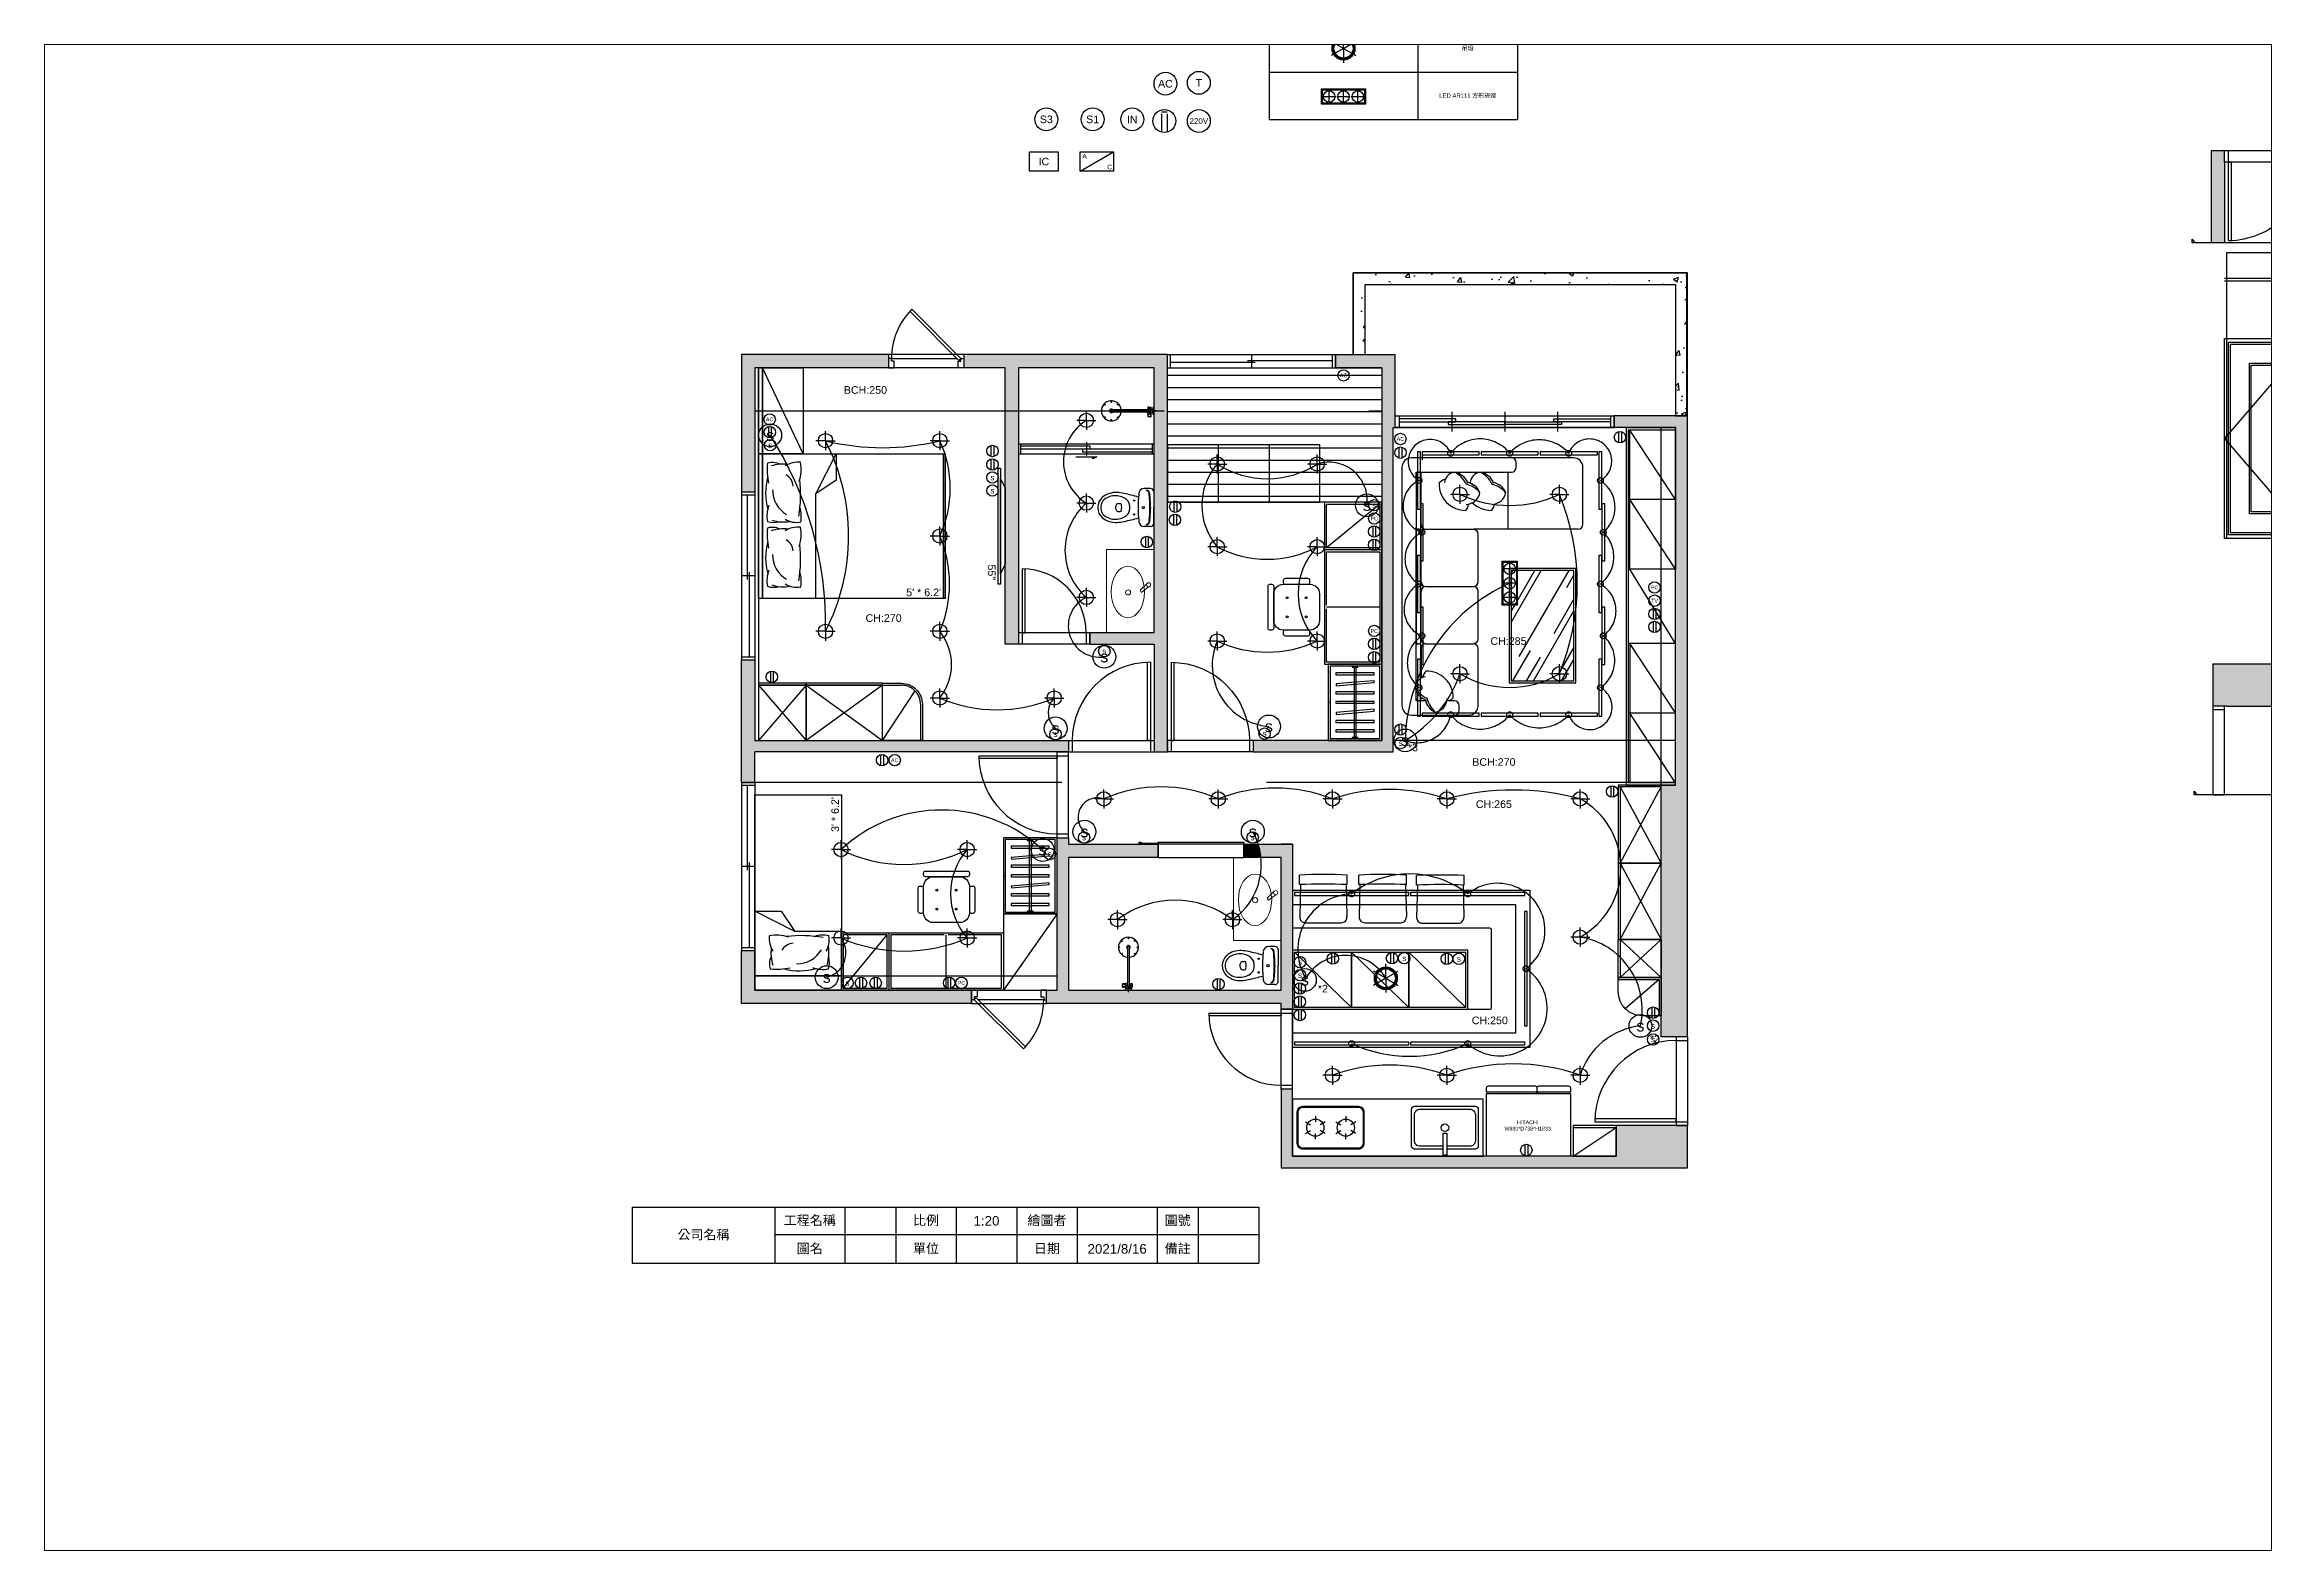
# Paper-space layout '配置1' of a CAD drawing. Header units: millimetres. Extents: x 5 to 289, y 1 to 193.
# The model-space entities are those that its viewports show. They can reach past a viewport. Long polylines and large blocks are cut down to what shows.
import ezdxf
from ezdxf.enums import TextEntityAlignment as Align
from ezdxf.lldxf.tags import DXFTag

# ---------------------------------------------------------------- set-up
doc = ezdxf.new("R2010")
doc.units = ezdxf.units.MM
doc.linetypes.add('HIDDEN', pattern=[9.525, 6.35, -3.175])
for name, color, linetype in [('02-結構樑', 251, 'HIDDEN'), ('03-結構牆', 8, 'Continuous'), ('04-門線', 94, 'Continuous'), ('05-窗線', 150, 'Continuous'), ('06-傢俱', 6, 'Continuous'), ('10-標註', 140, 'Continuous'), ('11-填充', 8, 'Continuous'), ('12-天花板', 120, 'Continuous'), ('13-線', 40, 'Continuous'), ('14-燈具', 40, 'Continuous')]:
    doc.layers.add(name, color=color, linetype=linetype)
doc.layers.add('15-板', color=3, linetype='Continuous', plot=False)
doc.layers.add('16-表格', color=255, linetype='Continuous', plot=False)
doc.styles.get("Standard").update_dxf_attribs({"font": 'arial.ttf'})
tags = doc.linetypes.add('CENTER2', pattern=[28.575, 19.05, -3.175, 3.175, -3.175]).pattern_tags.tags
tags[10:11] = [DXFTag(74, 4), DXFTag(75, 0), DXFTag(340, '0'), DXFTag(46, 0.0), DXFTag(50, 0.0), DXFTag(44, 0.0), DXFTag(45, 0.0)]
tags[8:9] = [DXFTag(74, 4), DXFTag(75, 0), DXFTag(340, '0'), DXFTag(46, 0.0), DXFTag(50, 0.0), DXFTag(44, 0.0), DXFTag(45, 0.0)]
tags[6:7] = [DXFTag(74, 4), DXFTag(75, 0), DXFTag(340, '0'), DXFTag(46, 0.0), DXFTag(50, 0.0), DXFTag(44, 0.0), DXFTag(45, 0.0)]
tags[4:5] = [DXFTag(74, 4), DXFTag(75, 0), DXFTag(340, '0'), DXFTag(46, 0.0), DXFTag(50, 0.0), DXFTag(44, 0.0), DXFTag(45, 0.0)]

psp = doc.layouts.new('配置1')

msp = doc.modelspace()

# ---------------------------------------------------------------- texts
at = {"layer": '02-結構樑', "char_height": 8, "attachment_point": 5}
for s, insert in [('\\pxqc;BCH:250', (2600.25, 581.44)), ('\\pxqc;BCH:270', (3259.93, 191.1))]:
    msp.add_mtext_dynamic_manual_height_columns(s, width=23.7157, gutter_width=15, heights=[9.82], dxfattribs=dict(at, insert=insert))
at = {"layer": '03-結構牆', "char_height": 8, "attachment_point": 5}
for s, insert in [('\\pxqc;CH:270', (2619.32, 342.15)), ('\\pxqc;CH:265', (3259.93, 146.84))]:
    msp.add_mtext_dynamic_manual_height_columns(s, width=23.7157, gutter_width=15, heights=[9.82], dxfattribs=dict(at, insert=insert))
at = {"layer": '06-傢俱', "insert": (2732.72, 390.21), "char_height": 8, "attachment_point": 5, "rotation": 270}
msp.add_mtext_dynamic_manual_height_columns('\\pxqc;55"', width=23.7157, gutter_width=15, heights=[9.82], dxfattribs=at)
at = {"layer": '12-天花板', "char_height": 8, "attachment_point": 5}
for s, insert in [('\\pxqc;CH:285', (3275.25, 318)), ('\\pxqc;CH:250', (3255.68, -79.96))]:
    msp.add_mtext_dynamic_manual_height_columns(s, width=23.7157, gutter_width=15, heights=[9.82], dxfattribs=dict(at, insert=insert))
at = {"layer": '13-線', "insert": (3175.01, 206.37), "char_height": 8, "attachment_point": 5}
msp.add_mtext_dynamic_manual_height_columns('\\pxqc;*3', width=11.8579, gutter_width=15, heights=[9.82], dxfattribs=at)
at = {"layer": '14-燈具'}
for p in [(2500.23, 534.03), (3126.62, 460.52), (2851.02, 301.56), (2799.85, 226.41), (3023.8, 228.46), (3166.86, 213.78), (2830.12, 118.05), (3006.92, 118.05), (2786.28, 98.96), (2559.63, -34.57), (3061.51, -37.42), (3413.79, -85.69)]:
    msp.add_text('s', height=12, dxfattribs=at).set_placement(p, align=Align.MIDDLE)
at = {"layer": '14-燈具', "color": 140, "char_height": 8, "attachment_point": 5}
for insert in [(3080.45, -46.64), (3428.87, -99.32)]:
    msp.add_mtext_dynamic_manual_height_columns('\\pxqc;*2', width=11.8579, gutter_width=15, heights=[9.82], dxfattribs=dict(at, insert=insert))

# ---------------------------------------------------------------- blocks, each defined once
blk = doc.blocks.new('床櫃')
at = {"layer": '06-傢俱'}
blk.add_line((47, -90), (4, 0), dxfattribs=at)
for points in [[(0, 0), (4, 0), (4, -90), (0, -90)], [(4, 0), (47, 0), (47, -90), (4, -90)]]:
    blk.add_lwpolyline(points, close=True, dxfattribs=at)
blk = doc.blocks.new('電視')
at = {"layer": '06-傢俱'}
for p, q in [((-5, 50), (0, 40)), ((-5, -50), (-5, 50)), ((0, 40), (0, -40)), ((0, -40), (-5, -50))]:
    blk.add_line(p, q, dxfattribs=at)
blk.add_lwpolyline([(-7.5, 61), (-5, 61), (-5, -61), (-7.5, -61)], close=True, dxfattribs=at)
blk = doc.blocks.new('*U118')
at = {"layer": '06-傢俱'}
for p, q in [((60.1, -42.1), (81.5, 0)), ((81.5, 0), (81.5, -27.7)), ((81.5, -27.7), (60.1, -42.1)), ((60.1, -152), (60.1, -42.1))]:
    blk.add_line(p, q, dxfattribs=at)
for points in [[(0, 0), (4, 0), (4, -152), (0, -152)], [(4, 0), (194, 0), (194, -152), (4, -152)], [(194, 0), (196, 0), (196, -152), (194, -152)]]:
    blk.add_lwpolyline(points, close=True, dxfattribs=at)
for centre, radius, start, end in [((70.3, -17.1), 61.3, 173.2796, 193.0617), ((14.5, -26.6), 17.4, 64.1861, 106.831), ((25.9, -51.7), 40.9, 82.499, 108.131), ((42, -37), 28.1, 85.7796, 120.3407), ((21.9, -34.9), 14.5, 3.7217, 60.9838), ((4.3, -16.3), 40.5, 341.4258, 10.4654), ((69.6, -40.9), 62.2, 165.0075, 195.8596), ((44.2, -38.1), 29.5, 179.2149, 240.102), ((-86.2, -42.3), 130.4, 349.7574, 6.7491), ((39.4, -65.5), 30.6, 158.5341, 190.6005), ((26.1, -32.9), 38.7, 251.717, 280.4685), ((39.7, -50.2), 21.8, 237.1323, 282.1925), ((14.9, -65.5), 30, 348.3726, 17.5995), ((69.6, -108.9), 62.2, 165.0075, 195.8596), ((70.3, -85.1), 61.3, 173.2796, 193.0617), ((16.1, -49.4), 22.7, 252.5276, 285.0289), ((14.5, -94.6), 17.4, 64.1861, 106.831), ((25.9, -119.7), 40.9, 82.499, 108.131), ((42, -105), 28.1, 85.7796, 120.3407), ((21.9, -102.9), 14.5, 3.7217, 60.9838), ((4.3, -84.3), 40.5, 341.4258, 10.4654), ((44.2, -106.1), 29.5, 179.2149, 240.102), ((-86.2, -110.3), 130.4, 349.7574, 6.7491), ((39.4, -133.5), 30.6, 158.5341, 190.6005), ((16.1, -117.4), 22.7, 252.5276, 285.0289), ((26.1, -100.9), 38.7, 251.717, 280.4685), ((39.7, -118.2), 21.8, 237.1323, 282.1925), ((14.9, -133.5), 30, 348.3726, 17.5995)]:
    blk.add_arc(centre, radius, start, end, dxfattribs=at)
at = {"color": 6, "linetype": 'HIDDEN'}
blk.add_text("5' * 6.2'", height=8, dxfattribs=at).set_placement((173.3, -145.4), align=Align.MIDDLE)
blk = doc.blocks.new('*U62')
at = {"layer": '06-傢俱'}
for p, q in [((50, 58), (0, 0)), ((0, 58), (50, 0)), ((130, 58), (50, 0)), ((50, 58), (130, 0)), ((130, 0), (164.4, 51.9))]:
    blk.add_line(p, q, dxfattribs=at)
for points in [[(0, 58), (50, 58), (50, 60), (0, 60)], [(0, 0), (50, 0), (50, 58), (0, 58)], [(50, 58), (130, 58), (130, 60), (50, 60)], [(50, 0), (130, 0), (130, 58), (50, 58)]]:
    blk.add_lwpolyline(points, close=True, dxfattribs=at)
blk.add_lwpolyline([(130, 60), (150, 60, -0.414214), (172, 38), (172, 0), (130, 0)], format="xyb", close=True, dxfattribs=at)
at = {"layer": '06-傢俱', "linetype": 'HIDDEN'}
blk.add_lwpolyline([(130, 58), (150, 58, -0.414214), (170, 38), (170, 0)], format="xyb", dxfattribs=at)
blk = doc.blocks.new('窗2片')
at = {"layer": '05-窗線'}
for p, q in [((0, 0), (0, -176.2)), ((0, 0), (14, 0)), ((14, 0), (14, -176.2)), ((0, -3), (14, -3)), ((6, -3), (6, -92.1)), ((14, -88.1), (0, -88.1)), ((8, -84.1), (8, -173.2)), ((0, -173.2), (14, -173.2)), ((0, -176.2), (14, -176.2))]:
    blk.add_line(p, q, dxfattribs=at)
blk = doc.blocks.new('窗_單開')
at = {"layer": '05-窗線'}
for p, q in [((79, 0), (0, 0)), ((0, 0), (0, -14)), ((79, 0), (79, -14)), ((79, -14), (0, -14)), ((3, -4), (71.8, -4))]:
    blk.add_line(p, q, dxfattribs=at)
for points in [[(24.4, 47.6), (76, -4), (73.9, -6.1), (22.3, 45.5)], [(0, -14), (6, -14), (6, -7), (3, -7), (3, -4), (0, -4), (0, -14)], [(79, -14), (73, -14), (73, -7), (76, -7), (76, -4), (79, -4), (79, -14)]]:
    blk.add_lwpolyline(points, dxfattribs=at)
blk.add_arc((76, -4), 73, 135, 180, dxfattribs=at)
blk = doc.blocks.new('門_左')
at = {"layer": '04-門線'}
for p, q in [((0, 12), (0, 0)), ((75, 12), (0, 12)), ((75, 0), (0, 0)), ((4, 12), (4, 0)), ((71, 12), (71, 0)), ((75, 0), (75, 12))]:
    blk.add_line(p, q, dxfattribs=at)
blk.add_lwpolyline([(4, 79), (4, 12), (7, 12), (7, 78.9)], dxfattribs=at)
blk.add_arc((4, 12), 67, 360, 90, dxfattribs=at)
blk = doc.blocks.new('門_右')
at = {"layer": '04-門線'}
for p, q in [((-90, 12), (0, 12)), ((-90, 12), (-90, 0)), ((-90, 0), (0, 0)), ((-86, 12), (-86, 0)), ((-4, 12), (-4, 0)), ((0, 12), (0, 0))]:
    blk.add_line(p, q, dxfattribs=at)
blk.add_lwpolyline([(-4, 94), (-4, 12), (-7, 12), (-7, 93.9)], dxfattribs=at)
blk.add_arc((-4, 12), 82, 90, 180, dxfattribs=at)
blk = doc.blocks.new('*U57')
at = {"layer": '14-燈具'}
blk.add_line((0, -5), (0, 5), dxfattribs=at)
blk = doc.blocks.new('*U58')
at = {"layer": '14-燈具', "color": 0, "linetype": 'ByBlock', "lineweight": -2, "transparency": 16777216}
for p, rotation in [((3423.2, 260.7), 90), ((3428.2, 255.7), 180), ((3433.2, 260.7), 270)]:
    blk.add_blockref('*U57', p, dxfattribs=dict(at, rotation=rotation))
blk.add_blockref('*U57', (3428.2, 265.7), dxfattribs=at)
blk = doc.blocks.new('燈_崁燈直徑15')
at = {"layer": '14-燈具'}
blk.add_circle((0, 0), 7.5, dxfattribs=at)
blk.add_blockref('*U58', (-3428.2, -260.7), dxfattribs=at)
blk = doc.blocks.new('開關')
at = {"layer": '13-線'}
blk.add_circle((0, 0), 12, dxfattribs=at)
blk.add_text('s', height=12, dxfattribs=at).set_placement((0, 0), align=Align.MIDDLE)
blk = doc.blocks.new('插座')
at = {"layer": '13-線'}
for p, q in [((-3, 11.6), (-3, -11.6)), ((3, 11.6), (3, -11.6))]:
    blk.add_line(p, q, dxfattribs=at)
blk.add_circle((0, 0), 12, dxfattribs=at)
blk = doc.blocks.new('線_電話出現')
at = {"layer": '13-線'}
blk.add_circle((0, 0), 12, dxfattribs=at)
blk.add_text('T', height=8, dxfattribs=at).set_placement((0, 0), align=Align.MIDDLE)
blk = doc.blocks.new('線_網路出線')
at = {"layer": '13-線'}
blk.add_circle((0, 0), 12, dxfattribs=at)
blk.add_text('PC', height=8, dxfattribs=at).set_placement((0, 0), align=Align.MIDDLE)
blk = doc.blocks.new('線_電視出線')
at = {"layer": '13-線'}
blk.add_circle((0, 0), 12, dxfattribs=at)
blk.add_text('TV', height=8, dxfattribs=at).set_placement((0, 0), align=Align.MIDDLE)
blk = doc.blocks.new('線_冷氣插座')
at = {"layer": '13-線'}
blk.add_circle((0, 0), 12, dxfattribs=at)
blk.add_text('AC', height=8, dxfattribs=at).set_placement((0, 0), align=Align.MIDDLE)
blk = doc.blocks.new('燈_t5燈管2尺')
at = {"layer": '14-燈具', "linetype": 'HIDDEN'}
blk.add_lwpolyline([(-30, -1.5), (30, -1.5), (30, 1.5), (-30, 1.5)], close=True, dxfattribs=at)
blk.add_circle((0, 0), 3, dxfattribs=at)
blk = doc.blocks.new('燈_t5燈管4尺')
at = {"layer": '14-燈具', "linetype": 'HIDDEN'}
blk.add_lwpolyline([(-60, -1.5), (60, -1.5), (60, 1.5), (-60, 1.5)], close=True, dxfattribs=at)
blk.add_circle((0, 0), 3, dxfattribs=at)
blk = doc.blocks.new('*U85')
at = {"layer": '14-燈具'}
blk.add_line((0, -7.5), (0, 7.5), dxfattribs=at)
blk = doc.blocks.new('*U86')
at = {"layer": '14-燈具', "color": 0, "linetype": 'ByBlock', "lineweight": -2, "transparency": 16777216}
blk.add_blockref('*U85', (3961, 134.4), dxfattribs=at)
for p, rotation in [((3954.5, 130.7), 59.99999999999999), ((3954.5, 123.2), 120), ((3967.5, 130.7), 299.9999999999999), ((3961, 119.4), 180), ((3967.5, 123.2), 240)]:
    blk.add_blockref('*U85', p, dxfattribs=dict(at, rotation=rotation))
blk = doc.blocks.new('吊燈')
at = {"layer": '14-燈具'}
for radius in [12, 11, 10]:
    blk.add_circle((0, 0), radius, dxfattribs=at)
blk.add_blockref('*U86', (-3961, -126.9), dxfattribs=at)
blk = doc.blocks.new('燈_LEDAR111方形崁燈')
at = {"layer": '14-燈具'}
for p, q in [((-7, 15), (7, 15)), ((-7, 0), (7, 0)), ((0, 22), (0, 8)), ((0, 7), (0, -7)), ((-7, -15), (7, -15)), ((0, -8), (0, -22))]:
    blk.add_line(p, q, dxfattribs=at)
for points in [[(-8, 23), (8, 23), (8, -23), (-8, -23)], [(-7, 22), (7, 22), (7, -22), (-7, -22)]]:
    blk.add_lwpolyline(points, close=True, dxfattribs=at)
for centre in [(0, 15), (0, 0), (0, -15)]:
    blk.add_circle(centre, 6, dxfattribs=at)
blk = doc.blocks.new('*T59')
at = {"layer": '16-表格', "color": 0, "linetype": 'ByBlock', "lineweight": -2, "transparency": 16777216}
for p, q in [((0, 0), (260.7, 0)), ((0, 0), (0, -567.6)), ((156.3, 0), (156.3, -567.6)), ((260.7, 0), (260.7, -567.6)), ((0, -21.2), (260.7, -21.2)), ((0, -70.9), (260.7, -70.9)), ((0, -120.6), (260.7, -120.6)), ((0, -170.3), (260.7, -170.3)), ((0, -219.9), (260.7, -219.9)), ((0, -269.6), (260.7, -269.6)), ((0, -319.3), (260.7, -319.3)), ((0, -368.9), (260.7, -368.9)), ((0, -418.6), (260.7, -418.6)), ((0, -468.3), (260.7, -468.3)), ((0, -518), (260.7, -518)), ((0, -567.6), (260.7, -567.6))]:
    blk.add_line(p, q, dxfattribs=at)
at = {"layer": '16-表格', "color": 0, "transparency": 16777216}
for name, p in [('燈_崁燈直徑15', (78.1, -46.1)), ('開關', (78.1, -95.7)), ('插座', (78.1, -145.4)), ('線_電話出現', (78.1, -195.1)), ('線_網路出線', (78.1, -244.8)), ('線_電視出線', (78.1, -294.4)), ('線_冷氣插座', (78.1, -344.1)), ('燈_t5燈管2尺', (78.1, -393.8)), ('燈_t5燈管4尺', (78.1, -443.5)), ('吊燈', (78.1, -493.1))]:
    blk.add_blockref(name, p, dxfattribs=at)
at = {"layer": '16-表格', "color": 0, "transparency": 16777216, "rotation": 90}
blk.add_blockref('燈_LEDAR111方形崁燈', (78.1, -543.5), dxfattribs=at)
at = {"layer": '16-表格', "color": 0, "transparency": 16777216, "attachment_point": 5}
for s, insert, char_height, width in [('{\\fPMingLiU|b0|i0|c136|p18;圖例}', (78.1, -10.6), 6, 153.266), ('{\\fPMingLiU|b0|i0|c136|p18;說明}', (208.5, -10.6), 6, 101.386), ('LED{\\fArial|b0|i0|c136|p34; \\fPMingLiU|b0|i0|c136|p18;直徑}15{\\fPMingLiU|b0|i0|c136|p18;崁燈}', (208.5, -46.1), 4.5, 101.386), ('{\\fPMingLiU|b0|i0|c136|p18;開關}', (208.5, -95.7), 4.5, 101.386), ('{\\fPMingLiU|b0|i0|c136|p18;插座}', (208.5, -145.4), 4.5, 101.386), ('{\\fPMingLiU|b0|i0|c136|p18;電話出線}', (208.5, -195.1), 4.5, 101.386), ('{\\fPMingLiU|b0|i0|c136|p18;網路出線}', (208.5, -244.8), 4.5, 101.386), ('{\\fPMingLiU|b0|i0|c136|p18;電視出線}', (208.5, -294.4), 4.5, 101.386), ('{\\fPMingLiU|b0|i0|c136|p18;冷氣插座}', (208.5, -344.1), 4.5, 101.386), ('T5{\\fPMingLiU|b0|i0|c136|p18;燈管 2尺}', (208.5, -393.8), 4.5, 101.386), ('T5{\\fPMingLiU|b0|i0|c136|p18;燈管}4{\\fPMingLiU|b0|i0|c136|p18;尺}', (208.5, -443.5), 4.5, 101.386), ('{\\fPMingLiU|b0|i0|c136|p18;吊燈}', (208.5, -493.1), 4.5, 101.386), ('LED{\\fArial|b0|i0|c136|p34; \\fPMingLiU|b0|i0|c136|p18;AR111 方形崁燈}', (208.5, -542.8), 4.5, 101.386)]:
    blk.add_mtext(s, dxfattribs=dict(at, insert=insert, char_height=char_height, width=width))
blk = doc.blocks.new('門')
at = {"layer": '04-門線', "linetype": 'HIDDEN'}
for p, q in [((90, 0), (0, -105)), ((0, -105), (90, -210))]:
    blk.add_line(p, q, dxfattribs=at)
at = {"layer": '04-門線'}
blk.add_lwpolyline([(0, 0), (90, 0), (90, -210), (0, -210), (0, 0)], dxfattribs=at)
for points in [[(4, -4), (86, -4), (86, -206), (4, -206)], [(6, -6), (84, -6), (84, -204), (6, -204)], [(26, -26), (64, -26), (64, -184), (26, -184)], [(28, -28), (62, -28), (62, -182), (28, -182)]]:
    blk.add_lwpolyline(points, close=True, dxfattribs=at)
blk.add_circle((77.3, -107.2), 3, dxfattribs=at)
for centre, radius, start, end in [((68.5, -106.6), 1.42, 118.6512, 329.1456), ((71.4, -111), 6.68, 58.0846, 121.5212), ((73.8, -110.9), 5.41, 79.8249, 138.5609)]:
    blk.add_arc(centre, radius, start, end, dxfattribs=at)
blk = doc.blocks.new('門83')
at = {"layer": '04-門線'}
for p, q in [((-12, 0), (0, 0)), ((-12, -83.8), (-12, 0)), ((-12, -4), (0, -4)), ((0, -83.8), (0, 0)), ((-12, -79.8), (0, -79.8)), ((0, -83.8), (-12, -83.8))]:
    blk.add_line(p, q, dxfattribs=at)
blk.add_lwpolyline([(-87.8, -4), (-12, -4), (-12, -7), (-87.7, -7)], dxfattribs=at)
blk.add_arc((-12, -4), 75.8, 180, 270, dxfattribs=at)
blk = doc.blocks.new('門93')
at = {"layer": '04-門線'}
for p, q in [((0, 0), (-12, 0)), ((-12, 0), (-12, -93.3)), ((0, 0), (0, -93.3)), ((-12, -4), (0, -4)), ((-12, -89.3), (0, -89.3)), ((-12, -93.3), (0, -93.3))]:
    blk.add_line(p, q, dxfattribs=at)
blk.add_lwpolyline([(-97.3, -89.3), (-12, -89.3), (-12, -86.3), (-97.2, -86.3)], dxfattribs=at)
blk.add_arc((-12, -89.3), 85.3, 90, 180, dxfattribs=at)
blk = doc.blocks.new('*U74')
at = {"layer": '06-傢俱'}
blk.add_line((0, 3), (0, -3), dxfattribs=at)
blk = doc.blocks.new('*U75')
at = {"layer": '06-傢俱', "color": 0, "linetype": 'ByBlock', "lineweight": -2, "transparency": 16777216}
for p, rotation in [((4082, -58.7), 59.99999999999999), ((4082, -67.7), 120), ((4089.8, -72.2), 180), ((4097.6, -58.7), 299.9999999999999), ((4097.6, -67.7), 240)]:
    blk.add_blockref('*U74', p, dxfattribs=dict(at, rotation=rotation))
blk.add_blockref('*U74', (4089.8, -54.2), dxfattribs=at)
blk = doc.blocks.new('*U76')
at = {"layer": '06-傢俱'}
blk.add_line((0, 3), (0, -3), dxfattribs=at)
blk = doc.blocks.new('*U77')
at = {"layer": '06-傢俱', "color": 0, "linetype": 'ByBlock', "lineweight": -2, "transparency": 16777216}
for p, rotation in [((4082, -58.7), 59.99999999999999), ((4082, -67.7), 120), ((4089.8, -72.2), 180), ((4097.6, -58.7), 299.9999999999999), ((4097.6, -67.7), 240)]:
    blk.add_blockref('*U76', p, dxfattribs=dict(at, rotation=rotation))
blk.add_blockref('*U76', (4089.8, -54.2), dxfattribs=at)
blk = doc.blocks.new('爐子')
at = {"layer": '06-傢俱'}
for points in [[(6, 22.5), (64, 22.5, -0.414214), (70, 16.5), (70, -16.5, -0.414214), (64, -22.5), (6, -22.5, -0.414214), (0, -16.5), (0, 16.5, -0.414214)], [(6, 21.5), (64, 21.5, -0.414214), (69, 16.5), (69, -16.5, -0.414214), (64, -21.5), (6, -21.5, -0.414214), (1, -16.5), (1, 16.5, -0.414214)]]:
    blk.add_lwpolyline(points, format="xyb", close=True, dxfattribs=at)
for centre in [(19, 0), (51, 0)]:
    blk.add_circle(centre, 9, dxfattribs=at)
for name, p in [('*U75', (-4070.8, 63.2)), ('*U77', (-4038.8, 63.2))]:
    blk.add_blockref(name, p, dxfattribs=at)
blk = doc.blocks.new('水槽')
at = {"layer": '06-傢俱'}
for points in [[(33, -22.5), (3, -22.5, -0.414214), (0, -19.5), (0, 19.5, -0.414214), (3, 22.5), (67, 22.5, -0.414214), (70, 19.5), (70, -19.5, -0.414214), (67, -22.5), (37, -22.5)], [(33, -19.5), (9, -19.5, -0.414214), (3, -13.5), (3, 13.5, -0.414214), (9, 19.5), (61, 19.5, -0.414214), (67, 13.5), (67, -13.5, -0.414214), (61, -19.5), (37, -19.5)]]:
    blk.add_lwpolyline(points, format="xyb", dxfattribs=at)
blk.add_lwpolyline([(33, -5.7), (37, -5.7), (37, -28.7), (33, -28.7)], close=True, dxfattribs=at)
blk.add_circle((35, 0), 4, dxfattribs=at)
blk = doc.blocks.new('上下櫃')
at = {"layer": '06-傢俱'}
blk.add_line((-45, 30.2), (0, 30.2), dxfattribs=at)
at = {"layer": '06-傢俱', "linetype": 'HIDDEN'}
blk.add_line((-45, 0), (0, 30.2), dxfattribs=at)
at = {"layer": '06-傢俱'}
blk.add_lwpolyline([(0, 32.2), (-45, 32.2), (-45, 0), (0, 0)], close=True, dxfattribs=at)
blk = doc.blocks.new('冰箱')
at = {"layer": '06-傢俱'}
for p, q in [((0, 67.8), (88, 67.8)), ((0, 65.8), (88, 65.8)), ((1, 67.8), (1, 65.8)), ((52, 67.8), (52, 65.8)), ((54, 67.8), (54, 65.8)), ((87, 67.8), (87, 65.8))]:
    blk.add_line(p, q, dxfattribs=at)
for points in [[(0, 67.8), (0, 71.8, -0.414214), (2, 73.8), (51, 73.8)], [(53, 67.8), (53, 71.8, -0.414214), (55, 73.8), (86, 73.8, -0.414214), (88, 71.8), (88, 67.8)]]:
    blk.add_lwpolyline(points, format="xyb", dxfattribs=at)
blk.add_lwpolyline([(88, 65.8), (88, 0), (0, 0), (0, 65.8)], dxfattribs=at)
blk.add_arc((51, 71.8), 2, 0, 90, dxfattribs=at)
at = {"layer": '06-傢俱', "insert": (17.5, 37.7), "char_height": 4, "attachment_point": 1}
blk.add_mtext_dynamic_manual_height_columns('\\pxqc;HITACHI\\PW880*D738*H1833', width=51.235, gutter_width=20, heights=[11.7], dxfattribs=at)
blk = doc.blocks.new('椅子')
at = {"layer": '06-傢俱'}
for p, q in [((0, -10), (0, 0)), ((1, -10), (0.2, -43.9)), ((49, -10), (49.8, -43.9)), ((50, -10), (50, 0)), ((6.2, -50), (43.8, -50))]:
    blk.add_line(p, q, dxfattribs=at)
for centre, radius, start, end in [((25, -598.1), 598.7, 87.6066, 92.3934), ((25, -608.1), 598.7, 87.6066, 92.3934), ((6.2, -44), 6, 178.5679, 270), ((43.8, -44), 6, 270, 1.4321)]:
    blk.add_arc(centre, radius, start, end, dxfattribs=at)
blk = doc.blocks.new('電視櫃')
at = {"layer": '06-傢俱'}
for p, q in [((-52, 0), (-52, -375)), ((-52, 0), (0, 0)), ((-15.2, -375), (-15.2, 0)), ((0, 0), (0, -2.5)), ((0, -2.5), (0, -39)), ((0, -2.5), (0, -75.5)), ((0, -75.5), (0, -148.5)), ((0, -226.2), (0, -148.5)), ((0, -299.2), (0, -226.2)), ((0, -372.2), (0, -299.2)), ((0, -375), (0, -372.2)), ((-52, -375), (0, -375)), ((0, -375), (-52, -375))]:
    blk.add_line(p, q, dxfattribs=at)
at = {"layer": '06-傢俱', "linetype": 'HIDDEN'}
for p, q in [((0, -2.5), (-50, -2.5)), ((-50, -2.5), (-50, -372.5)), ((-48, -148.5), (-48, -2.5)), ((0, -75.5), (-48, -2.5)), ((0, -75.5), (-50, -75.5)), ((0, -148.5), (-48, -75.5)), ((0, -148.5), (-50, -148.5)), ((0, -226.5), (-48, -148.5)), ((0, -226.5), (-50, -226.5)), ((-48, -226.5), (-48, -372.5)), ((0, -299.2), (-48, -226.5)), ((0, -299.5), (-50, -299.5)), ((0, -372.5), (-48, -299.5)), ((-48, -372.5), (-50, -372.5)), ((0, -372.5), (-48, -372.5))]:
    blk.add_line(p, q, dxfattribs=at)
blk = doc.blocks.new('櫥櫃')
at = {"layer": '06-傢俱'}
for p, q in [((0, 0), (-45, 0)), ((-45, 0), (-45, -2)), ((0, -2), (0, 0)), ((-43, -2), (-43, -202))]:
    blk.add_line(p, q, dxfattribs=at)
at = {"layer": '06-傢俱', "linetype": 'HIDDEN'}
for p, q in [((-43, -2), (0, -82)), ((-43, -82), (0, -2)), ((-43, -82), (0, -162)), ((-43, -162), (0, -82)), ((-43, -162), (0, -202)), ((-43, -202), (0, -162)), ((-45, -204), (-2, -204)), ((-2, -204), (-37.7, -234.7)), ((-2, -204), (-2, -242))]:
    blk.add_line(p, q, dxfattribs=at)
at = {"layer": '06-傢俱'}
for points in [[(0, -2), (-45, -2), (-45, -82), (0, -82)], [(0, -82), (-45, -82), (-45, -162), (0, -162)], [(-45, -162), (0, -162), (0, -162), (-45, -162)], [(-45, -162), (0, -162), (0, -202), (-45, -202)]]:
    blk.add_lwpolyline(points, close=True, dxfattribs=at)
blk.add_lwpolyline([(-45, -202), (0, -202), (0, -242), (-20, -242, -0.414214), (-45, -217)], format="xyb", close=True, dxfattribs=at)
blk = doc.blocks.new('窗230')
at = {"layer": '05-窗線'}
for p, q in [((0, 0), (230, 0)), ((4, 12.5), (4, 0)), ((226, 12.5), (226, 0)), ((230, 12.5), (230, 0))]:
    blk.add_line(p, q, dxfattribs=at)
at = {"layer": '05-窗線', "color": 4}
for p, q in [((59.5, 16.5), (59.5, -4)), ((115, 16.5), (115, -4)), ((170.5, 16.5), (170.5, -4))]:
    blk.add_line(p, q, dxfattribs=at)
at = {"layer": '05-窗線'}
blk.add_lwpolyline([(0, 12.5), (230, 12.5), (230, 0), (0, 0)], close=True, dxfattribs=at)
at = {"layer": '05-窗線', "color": 4}
for points in [[(4, 6.25), (63.5, 6.25), (63.5, 9.25), (4, 9.25), (4, 6.25)], [(55.5, 3.25), (115, 3.25), (115, 6.25), (55.5, 6.25), (55.5, 3.25)], [(174.5, 3.25), (115, 3.25), (115, 6.25), (174.5, 6.25), (174.5, 3.25)], [(226, 6.25), (166.5, 6.25), (166.5, 9.25), (226, 9.25), (226, 6.25)]]:
    blk.add_lwpolyline(points, dxfattribs=at)
blk = doc.blocks.new('沙發')
at = {"layer": '06-傢俱'}
h = blk.add_hatch(dxfattribs=at)
h.set_pattern_fill('AR-RROOF', color=256, scale=1.5, angle=60)
h.set_pattern_definition([(60, (104.53, -118.116), (8.914, 91.64), [571.5, -76.2, 190.5, -38.1]), (60, (113.37, -64.707), (-62.934, -7.659), [114.3, -12.573, 228.6, -28.575]), (60, (86.009, -85.426), (76.953, 184.3405), [304.8, -53.34, 152.4, -38.1])])
h.paths.add_polyline_path([(170.5, -118.1), (104.5, -118.1), (104.5, -234.1), (170.5, -234.1)])
for p, q in [((170, 0), (0, 0)), ((-10, -10), (-10, -260)), ((5, -15), (105, -15)), ((5, -25.5), (5, -15)), ((5, -17), (5, -73)), ((8, -15), (7, -15)), ((10, -70), (10, -17)), ((97.3, -15), (105, -15)), ((101.1, -15), (101.1, -75)), ((110, -10), (110, -5)), ((180, -70), (180, -10)), ((96.8, -32.7), (96.8, -34.2)), ((5, -60.8), (5, -73)), ((10, -73), (10, -65.8)), ((5, -236.2), (5, -73)), ((5, -77), (5, -133)), ((8, -75), (7, -75)), ((7, -75), (8, -75)), ((10, -133), (10, -77)), ((15, -75), (65, -75)), ((175, -75), (65, -75)), ((70, -130), (70, -80)), ((5, -137), (5, -193)), ((7, -135), (8, -135)), ((7, -135), (8, -135)), ((10, -193), (10, -137)), ((15, -135), (65, -135)), ((70, -124.8), (70, -120.3)), ((70, -190), (70, -140)), ((5, -236.2), (5, -197)), ((7, -195), (8, -195)), ((10, -197), (10, -231.1)), ((15, -195), (65, -195)), ((70, -260), (70, -200)), ((5, -253), (5, -244.5)), ((5, -255), (5, -244.5)), ((14.8, -255), (5, -255)), ((8, -255), (7, -255)), ((10, -251.2), (10, -253)), ((45, -255), (37.3, -255)), ((0, -270), (60, -270)), ((50, -265), (50, -260))]:
    blk.add_line(p, q, dxfattribs=at)
for points in [[(102.5, -236.1), (172.5, -236.1), (172.5, -116.1), (102.5, -116.1)], [(104.5, -234.1), (170.5, -234.1), (170.5, -118.1), (104.5, -118.1)]]:
    blk.add_lwpolyline(points, close=True, dxfattribs=at)
for centre, radius, start, end in [((0, -10), 10, 90, 180), ((7, -17), 2, 90, 180), ((8, -17), 2, 0, 90), ((40.2, -38), 16.2, 106.7793, 134.4945), ((47.6, -27.6), 13, 104.1064, 172.232), ((43, -32), 17, 17.2714, 85.4668), ((36.7, -35.7), 22.1, 21.5683, 69.7406), ((74.5, -27.6), 13, 104.1064, 172.232), ((70, -32), 17, 17.2714, 85.4668), ((63.7, -35.7), 22.1, 21.5683, 69.7406), ((105, -5), 5, 0, 90), ((105, -10), 5, 270, 0), ((170, -10), 10, 0, 90), ((56.7, -27.3), 27.8, 178.285, 270.5789), ((50.4, -56.1), 29.3, 42.7368, 76.3508), ((57, -33.7), 15.1, 272.0672, 350.6072), ((55.6, -43.2), 17.7, 23.3152, 79.3613), ((77.3, -56.1), 29.3, 42.7368, 76.3508), ((84, -33.7), 15.1, 272.0672, 350.6072), ((82.6, -43.2), 17.7, 23.3152, 79.3613), ((15, -70), 5, 180, 270), ((48.8, -47.3), 11.3, 316.1116, 353.7097), ((83.6, -27.3), 27.8, 225.2883, 270.5789), ((75.8, -47.3), 11.3, 316.1116, 353.7097), ((175, -70), 5, 270, 0), ((7, -73), 2, 180, 270), ((7, -77), 2, 90, 180), ((8, -73), 2, 270, 0), ((8, -77), 2, 0, 90), ((15, -80), 5, 90, 180), ((65, -80), 5, 0, 90), ((7, -133), 2, 180, 270), ((7, -137), 2, 90, 180), ((8, -133), 2, 270, 0), ((8, -137), 2, 0, 90), ((15, -130), 5, 180, 270), ((15, -140), 5, 90, 180), ((65, -130), 5, 270, 0), ((65, -140), 5, 0, 90), ((7, -193), 2, 180, 270), ((7, -197), 2, 90, 180), ((8, -193), 2, 270, 0), ((8, -197), 2, 0, 90), ((15, -190), 5, 180, 270), ((15, -200), 5, 90, 180), ((65, -190), 5, 270, 0), ((65, -200), 5, 0, 90), ((16.4, -242.5), 13, 97.768, 165.8936), ((26.8, -235.2), 16.2, 135.5055, 163.2207), ((16, -251.6), 27.8, 359.4211, 91.715), ((24.5, -231.7), 22.1, 200.2594, 248.4317), ((20.7, -238), 17, 184.5332, 252.7286), ((7, -253), 2, 180, 270), ((8, -253), 2, 270, 0), ((32, -250.6), 17.7, 190.6387, 246.6848), ((44.8, -245.3), 29.3, 193.6492, 227.2632), ((22.5, -251.9), 15.1, 279.3928, 357.9328), ((36, -243.8), 11.3, 276.2903, 313.8884), ((45, -260), 5, 0, 90), ((0, -260), 10, 180, 270), ((45, -265), 5, 270, 0), ((60, -260), 10, 270, 0)]:
    blk.add_arc(centre, radius, start, end, dxfattribs=at)
blk = doc.blocks.new('*U110')
at = {"layer": '13-線'}
blk.add_circle((0, 0), 12, dxfattribs=at)
blk.add_text('AC', height=8, dxfattribs=at).set_placement((0, 0), align=Align.MIDDLE)
blk = doc.blocks.new('燈光雙切開關')
at = {"layer": '13-線'}
blk.add_circle((0, 0), 12, dxfattribs=at)
blk.add_text('S3', height=8, dxfattribs=at).set_placement((0, 0), align=Align.MIDDLE)
blk = doc.blocks.new('燈光單切開關')
at = {"layer": '13-線'}
blk.add_circle((0, 0), 12, dxfattribs=at)
blk.add_text('S1', height=8, dxfattribs=at).set_placement((0, 0), align=Align.MIDDLE)
blk = doc.blocks.new('網路插座')
at = {"layer": '13-線'}
blk.add_circle((0, 0), 12, dxfattribs=at)
blk.add_text('IN', height=8, dxfattribs=at).set_placement((0, 0), align=Align.MIDDLE)
blk = doc.blocks.new('冷氣3孔插座')
at = {"layer": '13-線'}
for p, q in [((-3, 9.6), (3, 9.6)), ((-3, 7.6), (-3, -11.6)), ((3, 7.6), (3, -11.6))]:
    blk.add_line(p, q, dxfattribs=at)
blk.add_circle((0, 0), 12, dxfattribs=at)
blk = doc.blocks.new('220插座')
at = {"layer": '13-線'}
blk.add_circle((0, 0), 12, dxfattribs=at)
blk.add_text('220V', height=6, dxfattribs=at).set_placement((0, 0), align=Align.MIDDLE)
blk = doc.blocks.new('對講機')
at = {"layer": '13-線'}
blk.add_lwpolyline([(-15, 10), (15, 10), (15, -10), (-15, -10)], close=True, dxfattribs=at)
blk.add_text('IC', height=8, dxfattribs=at).set_placement((0, 0), align=Align.MIDDLE)
blk = doc.blocks.new('冷氣')
at = {"layer": '13-線'}
blk.add_line((-17.5, -10), (17.5, 10), dxfattribs=at)
blk.add_lwpolyline([(-17.5, 10), (17.5, 10), (17.5, -10), (-17.5, -10)], close=True, dxfattribs=at)
for s, p in [('A', (-12.9, 5.5)), ('C', (13.4, -5.8))]:
    blk.add_text(s, height=5, dxfattribs=at).set_placement(p, align=Align.MIDDLE)
blk = doc.blocks.new('單人床')
at = {"layer": '06-傢俱'}
for p, q in [((46.6, -42.1), (68, 0)), ((68, 0), (68, -27.7)), ((68, -27.7), (46.6, -42.1)), ((46.6, -91), (46.6, -42.1))]:
    blk.add_line(p, q, dxfattribs=at)
blk.add_lwpolyline([(0, 0), (190, 0), (190, -91), (0, -91)], close=True, dxfattribs=at)
for centre, radius, start, end in [((68.3, -23.4), 61.3, 173.2796, 193.0617), ((12.5, -32.8), 17.4, 64.1861, 106.831), ((23.8, -57.9), 40.9, 82.499, 108.131), ((40, -43.3), 28.1, 85.7796, 120.3407), ((2.3, -22.6), 40.5, 341.4258, 10.4654), ((67.5, -47.2), 62.2, 165.0075, 195.8596), ((42.2, -44.4), 29.5, 179.2149, 240.102), ((19.8, -41.2), 14.5, 3.7217, 60.9838), ((-88.2, -48.6), 130.4, 349.7574, 6.7491), ((37.4, -71.7), 30.6, 158.5341, 190.6005), ((12.8, -71.8), 30, 348.3726, 17.5995), ((14.1, -55.7), 22.7, 252.5276, 285.0289), ((24, -39.2), 38.7, 251.717, 280.4685), ((37.6, -56.5), 21.8, 237.1323, 282.1925)]:
    blk.add_arc(centre, radius, start, end, dxfattribs=at)
at = {"layer": '06-傢俱', "color": 6, "linetype": 'HIDDEN'}
blk.add_text("3' * 6.2'", height=8, dxfattribs=at).set_placement((169.3, -84.4), align=Align.MIDDLE)
blk = doc.blocks.new('桌子')
at = {"layer": '06-傢俱', "linetype": 'HIDDEN'}
blk.add_line((60, 58), (60, 2), dxfattribs=at)
at = {"layer": '06-傢俱'}
blk.add_lwpolyline([(120, 60), (0, 60), (0, 0), (120, 0)], close=True, dxfattribs=at)
at = {"layer": '06-傢俱', "linetype": 'HIDDEN'}
blk.add_lwpolyline([(58, 2), (2, 2), (2, 58), (118, 58), (118, 2), (62, 2)], dxfattribs=at)
blk = doc.blocks.new('床矮櫃')
at = {"layer": '06-傢俱', "linetype": 'HIDDEN'}
for p, q in [((2, 58), (48, 58)), ((2, 2), (2, 58)), ((2, 58), (48, 2)), ((48, 58), (48, 2)), ((50, 60), (50, 0)), ((48, 2), (2, 2))]:
    blk.add_line(p, q, dxfattribs=at)
at = {"layer": '06-傢俱'}
blk.add_lwpolyline([(50, 60), (0, 60), (0, 0), (50, 0)], dxfattribs=at)
blk = doc.blocks.new('單人櫃子')
at = {"layer": '06-傢俱', "color": 6}
for p, q in [((-29.2, -3), (-29.2, -77)), ((-27.2, -3), (-27.2, -77)), ((-56.3, -40), (-54.3, -40))]:
    blk.add_line(p, q, dxfattribs=at)
for points in [[(0, 0), (-56.3, 0), (-56.3, -80), (0, -80)], [(-2, -2), (-54.3, -2), (-54.3, -78), (-2, -78)], [(-8.2, -11), (-8.2, -9), (-28.2, -9), (-48.2, -9), (-48.2, -11)], [(-8.1, -19.2), (-8.2, -17.3), (-28.2, -19), (-48.1, -20.7), (-47.9, -22.7)], [(-31.2, -2), (-31.2, -3), (-25.2, -3), (-25.2, -2), (-28.2, -2)], [(-8.2, -31), (-8.2, -29), (-28.2, -29), (-48.2, -29), (-48.2, -31)], [(-8.2, -41), (-8.2, -39), (-28.2, -39), (-48.2, -39), (-48.2, -41)], [(-8.2, -61), (-8.2, -59), (-28.2, -59), (-48.2, -59), (-48.2, -61)], [(-8.2, -71), (-8.2, -69), (-28.2, -69), (-48.2, -69), (-48.2, -71)], [(-8.1, -49.2), (-8.2, -47.3), (-28.2, -49), (-48.1, -50.7), (-47.9, -52.7)], [(-31.2, -77), (-31.2, -78), (-25.2, -78), (-25.2, -77), (-28.2, -77)]]:
    blk.add_lwpolyline(points, close=True, dxfattribs=at)
blk = doc.blocks.new('椅子單人')
at = {"layer": '06-傢俱'}
for points in [[(-22, 30), (22, 30, -0.414214), (24, 28), (24, 26, -0.414214), (22, 24), (-22, 24, -0.414214), (-24, 26), (-24, 28, -0.414214)], [(-14, 24), (14, 24, -0.414214), (24, 14), (24, -14, -0.414214), (14, -24), (-14, -24, -0.414214), (-24, -14), (-24, 14, -0.414214)], [(-26, 14), (-28, 14, 0.414214), (-30, 12), (-30, -12, 0.414214), (-28, -14), (-26, -14, 0.414214), (-24, -12), (-24, 12, 0.414214)], [(28, 14), (26, 14, 0.414214), (24, 12), (24, -12, 0.414214), (26, -14), (28, -14, 0.414214), (30, -12), (30, 12, 0.414214)]]:
    blk.add_lwpolyline(points, format="xyb", close=True, dxfattribs=at)
for centre in [(-10, 10), (10, 10), (-10, -10), (10, -10)]:
    blk.add_circle(centre, 1, dxfattribs=at)
blk = doc.blocks.new('浴室門')
at = {"layer": '04-門線'}
for p, q in [((2, 0), (2, -10)), ((71.2, 2), (71.2, -12)), ((140.4, 0), (140.4, -10)), ((2, -5), (140.4, -5)), ((60.2, -13.4), (82.2, -13.4)), ((82.2, -13.4), (78, -15.4)), ((78, -15.4), (78, -13.4))]:
    blk.add_line(p, q, dxfattribs=at)
for points in [[(0, -10), (142.4, -10), (142.4, 0), (0, 0), (0, -10)], [(75.2, -5), (75.2, -2), (2, -2)], [(67.2, -5), (67.2, -8), (140.4, -8)], [(69.2, -5), (73.2, -5)], [(142.4, -7), (142.4, -5)]]:
    blk.add_lwpolyline(points, dxfattribs=at)
blk = doc.blocks.new('馬桶')
at = {"layer": '06-傢俱', "color": 6}
for p, q in [((0, 0.615), (0, 0.543)), ((0.04, 0.655), (0.223, 0.655)), ((0.223, 0.615), (0.211, 0.615)), ((0.405, 0.655), (0.223, 0.655)), ((0.223, 0.615), (0.234, 0.615)), ((0.445, 0.615), (0.445, 0.543)), ((0.175, 0.242), (0.175, 0.262)), ((0.271, 0.242), (0.271, 0.262))]:
    blk.add_line(p, q, dxfattribs=at)
for centre, radius in [((0.223, 0.533), 0.0135), ((0.223, 0.533), 0.0135), ((0.143, 0.425), 0.0075), ((0.303, 0.425), 0.0075)]:
    blk.add_circle(centre, radius, dxfattribs=at)
for centre, radius, start, end in [((0.04, 0.615), 0.04, 90, 180), ((0.064, 0.543), 0.064, 180, 263.2069), ((0.063, 0.566), 0.04, 96.2719, 180), ((0.062, 0.559), 0.04, 96.2141, 169.7572), ((0.223, -0.885), 1.493, 90, 96.3306), ((0.223, -0.885), 1.5, 90, 96.2719), ((0.223, -0.885), 1.5, 83.7281, 90), ((0.223, -0.885), 1.493, 83.6694, 90), ((0.382, 0.566), 0.04, 0, 83.7281), ((0.383, 0.559), 0.04, 10.2428, 83.7859), ((0.381, 0.543), 0.064, 276.7931, 0), ((0.405, 0.615), 0.04, 0, 90), ((0.646, 0.179), 0.6, 167.7093, 175.6206), ((0.223, 1.874), 1.404, 263.2069, 270), ((2.509, -0.195), 2.5, 164.456, 168.4256), ((0.335, 0.197), 0.25, 152.5973, 168.3805), ((0.216, 0.259), 0.116, 96.2419, 152.5973), ((0.19, 0.262), 0.015, 96.6492, 180), ((0.223, -0.021), 0.3, 90, 96.6492), ((0.223, 0.195), 0.18, 90, 96.2419), ((0.223, 1.874), 1.404, 270, 276.7931), ((0.223, 0.195), 0.18, 83.7581, 90), ((0.223, -0.021), 0.3, 83.3508, 90), ((0.23, 0.259), 0.116, 27.4027, 83.7581), ((0.256, 0.262), 0.015, 0, 83.3508), ((0.11, 0.197), 0.25, 11.6195, 27.4027), ((-2.064, -0.195), 2.5, 11.5744, 15.544), ((-0.201, 0.179), 0.6, 4.3794, 12.2907), ((0.307, 0.215), 0.26, 177.6972, 218.7131), ((0.302, 0.204), 0.216, 168.3805, 209.1161), ((0.223, 0.16), 0.16, 222.4362, 270), ((0.223, 0.16), 0.126, 209.1161, 270), ((0.205, 0.242), 0.03, 180, 233.1301), ((0.223, 0.266), 0.06, 233.1301, 270), ((0.223, 0.266), 0.06, 270, 306.8699), ((0.223, 0.16), 0.126, 270, 330.8839), ((0.223, 0.16), 0.16, 270, 317.5638), ((0.241, 0.242), 0.03, 306.8699, 0), ((0.144, 0.204), 0.216, 330.8839, 11.6195), ((0.138, 0.215), 0.26, 321.2869, 2.3028)]:
    blk.add_arc(centre, radius, start, end, dxfattribs=at)
blk = doc.blocks.new('洗手台')
at = {"layer": '06-傢俱', "color": 6, "lineweight": 5}
for p, q in [((0, 0.466), (0.817, 0.466)), ((0, 0), (0, 0.466)), ((0.817, 0.466), (0.817, 0)), ((0.817, 0.466), (0.817, 0.076)), ((0.4, 0.329), (0.332, 0.398)), ((0.366, 0.413), (0.421, 0.342)), ((0.421, 0.342), (0.4, 0.329)), ((0.817, 0), (0, 0))]:
    blk.add_line(p, q, dxfattribs=at)
for centre, radius in [((0.346, 0.413), 0.0201), ((0.42, 0.211), 0.0251)]:
    blk.add_circle(centre, radius, dxfattribs=at)
blk.add_ellipse((0.416, 0.21), major_axis=(-0.253, 0), ratio=0.646622, dxfattribs=at)
blk = doc.blocks.new('23')
at = {"linetype": 'Continuous'}
for p, q in [((12572, 14751), (12550, 14751)), ((12550, 14715), (12550, 14750)), ((12624, 14783), (12554, 14783)), ((12554, 14783), (12554, 14769)), ((12555, 14768), (12624, 14768)), ((12572, 14751), (12572, 14715)), ((12573, 14745), (12572, 14745)), ((12573, 14768), (12573, 14718)), ((12573, 14715), (12573, 14751)), ((12573, 14751), (12573, 14751)), ((12578, 14733), (12578, 14692)), ((12587, 14763), (12588, 14765)), ((12588, 14762), (12587, 14763)), ((12587, 14744), (12591, 14744)), ((12587, 14744), (12592, 14744)), ((12587, 14744), (12587, 14744)), ((12587, 14744), (12587, 14744)), ((12587, 14744), (12587, 14744)), ((12588, 14765), (12590, 14765)), ((12590, 14762), (12588, 14762)), ((12590, 14765), (12591, 14763)), ((12591, 14763), (12590, 14762)), ((12592, 14744), (12591, 14744)), ((12591, 14744), (12591, 14744)), ((12592, 14744), (12592, 14744)), ((12600, 14692), (12600, 14733)), ((12605, 14718), (12605, 14768)), ((12605, 14715), (12605, 14751)), ((12605, 14751), (12605, 14751)), ((12606, 14746), (12605, 14746)), ((12606, 14715), (12606, 14751)), ((12651, 14751), (12606, 14751)), ((12625, 14769), (12625, 14783)), ((12651, 14741), (12651, 14741)), ((12652, 14750), (12652, 14745)), ((12652, 14742), (12652, 14745)), ((12550, 14715), (12572, 14715)), ((12572, 14721), (12573, 14721)), ((12573, 14718), (12573, 14710)), ((12573, 14715), (12573, 14715)), ((12574, 14718), (12578, 14718)), ((12578, 14692), (12578, 14373)), ((12600, 14718), (12605, 14718)), ((12600, 14373), (12600, 14692)), ((12605, 14720), (12606, 14720)), ((12605, 14710), (12605, 14718)), ((12605, 14715), (12605, 14715)), ((12606, 14715), (12651, 14715)), ((12630, 14719), (12630, 14718)), ((12630, 14718), (12630, 14718)), ((12632, 14718), (12632, 14717)), ((12634, 14717), (12634, 14717)), ((12636, 14717), (12636, 14717)), ((12636, 14717), (12636, 14716)), ((12638, 14716), (12638, 14717)), ((12639, 14717), (12639, 14717)), ((12640, 14717), (12640, 14717)), ((12642, 14717), (12642, 14718)), ((12643, 14718), (12643, 14718)), ((12644, 14718), (12644, 14719)), ((12645, 14719), (12645, 14719)), ((12651, 14724), (12651, 14724)), ((12652, 14721), (12652, 14724)), ((12652, 14721), (12652, 14716)), ((12492, 14333), (12492, 14332)), ((12493, 14333), (12492, 14333)), ((12492, 14332), (12493, 14332)), ((12493, 14337), (12493, 14333)), ((12494, 14334), (12493, 14334)), ((12493, 14334), (12494, 14334)), ((12493, 14333), (12493, 14332)), ((12493, 14332), (12494, 14332)), ((12493, 14332), (12493, 14329)), ((12494, 14332), (12493, 14332)), ((12494, 14333), (12494, 14337)), ((12496, 14333), (12494, 14333)), ((12494, 14332), (12496, 14332)), ((12494, 14329), (12494, 14332)), ((12495, 14332), (12495, 14333)), ((12496, 14332), (12496, 14333)), ((12519, 14397), (12522, 14400)), ((12521, 14400), (12519, 14398)), ((12519, 14268), (12521, 14265)), ((12522, 14266), (12519, 14268)), ((12521, 14402), (12520, 14401)), ((12521, 14402), (12520, 14401)), ((12520, 14401), (12521, 14400)), ((12520, 14400), (12521, 14399)), ((12521, 14399), (12520, 14400)), ((12521, 14267), (12520, 14266)), ((12520, 14266), (12521, 14267)), ((12520, 14265), (12521, 14264)), ((12521, 14265), (12520, 14264)), ((12520, 14264), (12521, 14264)), ((12522, 14401), (12521, 14402)), ((12521, 14264), (12522, 14265)), ((12524, 14403), (12522, 14401)), ((12522, 14400), (12525, 14403)), ((12523, 14401), (12522, 14402)), ((12522, 14402), (12523, 14401)), ((12522, 14400), (12523, 14399)), ((12523, 14399), (12522, 14400)), ((12522, 14399), (12523, 14400)), ((12523, 14267), (12522, 14266)), ((12523, 14266), (12522, 14267)), ((12522, 14265), (12523, 14266)), ((12525, 14263), (12522, 14265)), ((12522, 14264), (12523, 14265)), ((12522, 14265), (12524, 14262)), ((12523, 14265), (12522, 14264)), ((12523, 14399), (12523, 14399)), ((12523, 14266), (12523, 14267)), ((12573, 14341), (12573, 14336)), ((12573, 14336), (12573, 14330)), ((12573, 14330), (12573, 14325)), ((12578, 14373), (12578, 14333)), ((12585, 14321), (12583, 14321)), ((12585, 14321), (12594, 14321)), ((12595, 14321), (12594, 14321)), ((12600, 14333), (12600, 14373)), ((12605, 14336), (12605, 14341)), ((12605, 14336), (12605, 14330)), ((12605, 14325), (12605, 14330)), ((12654, 14403), (12656, 14400)), ((12657, 14401), (12654, 14403)), ((12654, 14262), (12657, 14265)), ((12656, 14265), (12654, 14263)), ((12655, 14401), (12656, 14402)), ((12656, 14400), (12655, 14399)), ((12655, 14399), (12656, 14399)), ((12656, 14267), (12655, 14266)), ((12655, 14266), (12656, 14265)), ((12656, 14264), (12655, 14265)), ((12656, 14402), (12656, 14401)), ((12656, 14399), (12657, 14400)), ((12656, 14400), (12656, 14399)), ((12657, 14266), (12656, 14267)), ((12656, 14267), (12656, 14266)), ((12656, 14265), (12656, 14264)), ((12658, 14402), (12657, 14401)), ((12658, 14401), (12657, 14402)), ((12657, 14400), (12658, 14401)), ((12657, 14399), (12658, 14400)), ((12660, 14398), (12657, 14400)), ((12657, 14400), (12659, 14397)), ((12658, 14400), (12657, 14399)), ((12659, 14268), (12657, 14266)), ((12657, 14265), (12660, 14268)), ((12658, 14266), (12657, 14267)), ((12657, 14267), (12658, 14266)), ((12658, 14264), (12657, 14265)), ((12657, 14264), (12658, 14265)), ((12657, 14265), (12658, 14264)), ((12658, 14401), (12658, 14402)), ((12658, 14264), (12658, 14264)), ((12684, 14333), (12683, 14333)), ((12683, 14333), (12683, 14332)), ((12683, 14332), (12684, 14332)), ((12684, 14337), (12684, 14333)), ((12685, 14334), (12684, 14334)), ((12684, 14334), (12685, 14334)), ((12684, 14333), (12684, 14332)), ((12684, 14332), (12685, 14332)), ((12684, 14332), (12684, 14329)), ((12685, 14332), (12684, 14332)), ((12685, 14333), (12685, 14337)), ((12687, 14333), (12685, 14333)), ((12685, 14329), (12685, 14332)), ((12685, 14332), (12687, 14332)), ((12686, 14332), (12686, 14333)), ((12687, 14332), (12687, 14333)), ((12589, 14238), (12585, 14238)), ((12585, 14237), (12589, 14237)), ((12588, 14238), (12588, 14237)), ((12588, 14237), (12588, 14238)), ((12590, 14239), (12589, 14239)), ((12589, 14239), (12589, 14238)), ((12590, 14239), (12589, 14239)), ((12589, 14237), (12589, 14235)), ((12589, 14236), (12590, 14236)), ((12589, 14235), (12590, 14235)), ((12590, 14238), (12590, 14239)), ((12593, 14238), (12590, 14238)), ((12590, 14237), (12590, 14238)), ((12590, 14238), (12590, 14237)), ((12590, 14237), (12593, 14237)), ((12590, 14235), (12590, 14237))]:
    blk.add_line(p, q, dxfattribs=at)
at = {"linetype": 'CENTER2'}
for p, q in [((12609, 14783), (12569, 14783)), ((12589, 14803), (12589, 14763))]:
    blk.add_line(p, q, dxfattribs=at)
at = {"linetype": 'Continuous'}
for centre, radius in [((12561, 14733), 5.1), ((12561, 14733), 5), ((12589, 14763), 2.46), ((12589, 14763), 1.8), ((12637, 14733), 16), ((12637, 14733), 15.3), ((12637, 14733), 15.2), ((12494, 14333), 3.77), ((12522, 14400), 3.77), ((12522, 14265), 3.77), ((12657, 14400), 3.77), ((12657, 14265), 3.77), ((12685, 14333), 3.77), ((12589, 14237), 3.77)]:
    blk.add_circle(centre, radius, dxfattribs=at)
for centre, radius, start, end in [((12550, 14750), 0.5, 90, 180), ((12554, 14783), 0.2, 90, 180), ((12555, 14769), 1, 180, 270), ((12572, 14751), 0.2, 0, 90), ((12589, 14733), 11.3, 102.8009, 192.9045), ((12589, 14733), 11, 0, 180), ((12589, 14763), 3, 255, 195), ((12589, 14763), 2.5, 149.2603, 210.8108), ((12589, 14763), 2.5, 0, 19.3146), ((12589, 14763), 2.5, 330.5025, 0), ((12589, 14733), 11.3, 0, 77.2162), ((12589, 14733), 11.3, 347.1807, 0), ((12624, 14783), 0.2, 0, 90), ((12624, 14769), 1, 270, 0), ((12651, 14750), 0.8, 0, 90), ((12651, 14742), 0.8, 270, 0), ((12550, 14715), 0.5, 180, 270), ((12572, 14715), 0.2, 270, 0), ((12574, 14718), 0.2, 180, 270), ((12574, 14718), 0.2, 90, 180), ((12574, 14710), 0.2, 180, 262.9118), ((12589, 14834), 125, 262.9118, 264.9514), ((12589, 14834), 125, 275.0486, 277.0882), ((12604, 14718), 0.2, 0, 90), ((12605, 14718), 0.2, 270, 0), ((12604, 14710), 0.2, 277.0882, 0), ((12630, 14718), 0.5, 180.0171, 245.8523), ((12637, 14733), 17, 246.6748, 248.642), ((12637, 14733), 16.3, 251.4029, 260.45), ((12637, 14733), 17, 253.8248, 258.9605), ((12635, 14723), 6.52, 254.9913, 264.3574), ((12634, 14717), 0.424, 282.9312, 360), ((12637, 14733), 17, 260.7281, 265.7607), ((12636, 14722), 6.42, 262.3904, 271.1481), ((12637, 14733), 17, 267.5002, 272.5025), ((12636, 14723), 6.9, 270.5306, 270.8322), ((12636, 14716), 0.472, 288.2811, 298.5261), ((12638, 14716), 0.296, 245.7309, 276.446), ((12638, 14716), 0.472, 241.4739, 251.7189), ((12638, 14723), 6.9, 269.1678, 277.3385), ((12638, 14722), 6.42, 268.8519, 269.2212), ((12638, 14716), 0.532, 272.4997, 360), ((12637, 14733), 17, 276.6843, 279.2719), ((12637, 14733), 16.3, 279.55, 288.5971), ((12637, 14733), 17, 281.0395, 286.1752), ((12640, 14717), 0.424, 180, 257.0688), ((12640, 14717), 0.318, 253.3309, 282.3461), ((12640, 14723), 6.56, 275.6813, 284.9937), ((12640, 14723), 6.52, 275.6426, 275.8905), ((12637, 14733), 17, 291.3564, 293.3252), ((12637, 14733), 17, 291.3564, 293.3252), ((12637, 14733), 17, 291.3564, 293.3252), ((12637, 14733), 17, 291.3564, 293.3252), ((12651, 14724), 0.8, 0, 90), ((12651, 14716), 0.8, 270, 0), ((12589, 14333), 105, 96.0134, 0), ((12589, 14333), 105, 96.0163, 0), ((12494, 14333), 3.75, 97.6623, 262.3377), ((12494, 14333), 2.95, 80.2417, 99.7583), ((12494, 14333), 2.95, 260.2417, 279.7583), ((12494, 14333), 3.75, 277.6623, 82.3377), ((12522, 14400), 3.75, 52.6623, 217.3377), ((12522, 14265), 3.75, 142.6623, 307.3377), ((12522, 14400), 3.75, 232.6623, 37.3377), ((12522, 14400), 2.95, 215.2417, 234.7583), ((12522, 14265), 3.75, 322.6623, 127.3377), ((12522, 14265), 2.95, 125.2417, 144.7583), ((12522, 14400), 2.95, 35.2417, 54.7583), ((12522, 14265), 2.95, 305.2417, 324.7583), ((12589, 14333), 18.1, 127.3052, 0), ((12589, 14333), 18, 156.4435, 203.5565), ((12589, 14333), 18, 127.6699, 156.4435), ((12589, 14333), 16.4, 132.2443, 167.9269), ((12579, 14338), 6.74, 149.0142, 158.6471), ((12589, 14333), 16.4, 192.0731, 347.9269), ((12589, 14333), 18, 203.5565, 336.4435), ((12579, 14328), 7.29, 201.7179, 210.6195), ((12589, 14333), 14.7, 138.4433, 0), ((12589, 14333), 13.5, 144.5691, 0), ((12589, 14333), 13.3, 145.7987, 244.4562), ((12589, 14333), 11, 180, 0), ((12589, 14333), 13.3, 295.5438, 34.2013), ((12589, 14333), 105, 0, 83.9866), ((12589, 14333), 105, 0, 83.9837), ((12589, 14333), 18.1, 0, 52.6948), ((12589, 14333), 18, 23.5565, 52.3301), ((12589, 14333), 16.4, 12.0731, 47.7557), ((12589, 14333), 14.7, 0, 41.5567), ((12589, 14333), 13.5, 0, 35.4309), ((12599, 14337), 7.29, 21.7179, 30.6195), ((12599, 14328), 6.74, 329.0149, 338.6478), ((12589, 14333), 18, 336.4435, 23.5565), ((12657, 14400), 3.75, 142.6623, 307.3377), ((12657, 14265), 3.75, 52.6623, 217.3377), ((12657, 14400), 3.75, 322.6623, 127.3377), ((12657, 14400), 2.95, 125.2417, 144.7583), ((12657, 14265), 3.75, 232.6623, 37.3377), ((12657, 14265), 2.95, 215.2417, 234.7583), ((12657, 14400), 2.95, 305.2417, 324.7583), ((12657, 14265), 2.95, 35.2417, 54.7583), ((12685, 14333), 3.75, 97.6623, 262.3377), ((12685, 14333), 2.95, 80.2417, 99.7583), ((12685, 14333), 2.95, 260.2417, 279.7583), ((12685, 14333), 3.75, 277.6623, 82.3377), ((12589, 14237), 3.75, 7.6623, 172.3377), ((12589, 14237), 3.75, 187.6623, 352.3377), ((12589, 14237), 2.95, 170.2417, 189.7583), ((12589, 14237), 2.95, 350.2417, 9.7583)]:
    blk.add_arc(centre, radius, start, end, dxfattribs=at)
for points, knots in [([(12592, 14763), (12592, 14763), (12592, 14762), (12591, 14761), (12590, 14760), (12589, 14760), (12588, 14760), (12587, 14761), (12586, 14762), (12586, 14763), (12586, 14764), (12587, 14765), (12588, 14766), (12589, 14766), (12590, 14766), (12591, 14765), (12592, 14764), (12592, 14764), (12592, 14763)], [0, 0, 0, 0, 0.061717, 0.123944, 0.186782, 0.250021, 0.31327, 0.376083, 0.438339, 0.500151, 0.561816, 0.623959, 0.686808, 0.750105, 0.813395, 0.876226, 0.938353, 1, 1, 1, 1]), ([(12630, 14718), (12630, 14718), (12630, 14718), (12630, 14718), (12630, 14717), (12630, 14717), (12631, 14717)], [0, 0, 0, 0, 0.244635, 0.5, 0.755365, 1, 1, 1, 1]), ([(12631, 14717), (12631, 14717), (12631, 14717), (12631, 14717), (12632, 14717), (12632, 14717), (12632, 14717), (12632, 14717), (12632, 14717), (12632, 14717)], [0, 0, 0, 0, 0.0976423, 0.2005896, 0.3062547, 0.4131645, 0.5357573, 0.682265, 0.7644782, 0.7644782, 0.7644782, 0.7644782]), ([(12632, 14717), (12632, 14717), (12632, 14717), (12632, 14717), (12632, 14717), (12632, 14717), (12633, 14717)], [0, 0, 0, 0, 0.243401, 0.5, 0.756599, 1, 1, 1, 1]), ([(12634, 14716), (12634, 14716), (12634, 14716), (12634, 14716), (12634, 14716)], [0.6476392, 0.6476392, 0.6476392, 0.6476392, 0.7579179, 1, 1, 1, 1]), ([(12636, 14716), (12636, 14716), (12636, 14716), (12636, 14716), (12636, 14716), (12636, 14716), (12636, 14716)], [0, 0, 0, 0, 0.240664, 0.5, 0.759336, 1, 1, 1, 1]), ([(12640, 14716), (12640, 14716), (12640, 14716), (12640, 14716), (12640, 14716)], [0, 0, 0, 0, 0.2420821, 0.3523608, 0.3523608, 0.3523608, 0.3523608]), ([(12642, 14717), (12642, 14717), (12642, 14717), (12643, 14717), (12643, 14717), (12643, 14717), (12643, 14717), (12643, 14717), (12643, 14717), (12643, 14717)], [0.2341512, 0.2341512, 0.2341512, 0.2341512, 0.3199573, 0.4662754, 0.5919189, 0.7019131, 0.8073592, 0.9086228, 1, 1, 1, 1]), ([(12642, 14717), (12642, 14717), (12642, 14717), (12642, 14717), (12642, 14717), (12642, 14717), (12642, 14717)], [0, 0, 0, 0, 0.243401, 0.5, 0.756599, 1, 1, 1, 1]), ([(12644, 14717), (12644, 14717), (12644, 14717), (12644, 14718), (12644, 14718), (12644, 14718), (12644, 14718)], [0, 0, 0, 0, 0.244635, 0.5, 0.755365, 1, 1, 1, 1])]:
    blk.add_open_spline(points, degree=3, knots=knots, dxfattribs=at)
blk = doc.blocks.new('蓮蓬頭')
blk.add_blockref('23', (-12589, -14783))
blk = doc.blocks.new('*T132')
at = {"layer": '03-結構牆', "color": 0, "linetype": 'ByBlock', "lineweight": -2, "transparency": 16777216}
for p, q in [((0, 0), (657.7, 0)), ((0, 0), (0, -58.9)), ((149.7, 0), (149.7, -58.9)), ((223.1, 0), (223.1, -58.9)), ((276.7, 0), (276.7, -58.9)), ((340.2, 0), (340.2, -58.9)), ((403.7, 0), (403.7, -58.9)), ((467.2, 0), (467.2, -58.9)), ((551, 0), (551, -58.9)), ((594.2, 0), (594.2, -58.9)), ((657.7, 0), (657.7, -58.9)), ((149.7, -28.8), (657.7, -28.8)), ((0, -58.9), (657.7, -58.9))]:
    blk.add_line(p, q, dxfattribs=at)
at = {"layer": '03-結構牆', "color": 0, "transparency": 16777216, "char_height": 10, "attachment_point": 5}
for s, insert, width in [('{\\fPMingLiU|b0|i0|c136|p18;公司名稱}', (74.8, -29.4), 146.68), ('{\\fPMingLiU|b0|i0|c136|p18;工程名稱}', (186.4, -14.4), 70.459), ('{\\fPMingLiU|b0|i0|c136|p18;比例}', (308.4, -14.4), 60.5), ('1:20', (371.9, -14.4), 60.5), ('{\\fPMingLiU|b0|i0|c136|p18;繪圖者}', (435.4, -14.4), 60.5), ('{\\fPMingLiU|b0|i0|c136|p18;圖號}', (572.6, -14.4), 40.155), ('{\\fPMingLiU|b0|i0|c136|p18;圖名}', (186.4, -43.9), 70.459), ('{\\fPMingLiU|b0|i0|c136|p18;單位}', (308.4, -43.9), 60.5), ('{\\fPMingLiU|b0|i0|c136|p18;日期}', (435.4, -43.9), 60.5), ('2021/8/16', (509.1, -43.9), 80.845), ('{\\fPMingLiU|b0|i0|c136|p18;備註}', (572.6, -43.9), 40.155)]:
    blk.add_mtext(s, dxfattribs=dict(at, insert=insert, width=width))

# ---------------------------------------------------------------- hatches: boundary and pattern name
at = {"layer": '03-結構牆'}
h = msp.add_hatch(color=256, dxfattribs=at)
h.dxf.hatch_style = 1
h.paths.add_polyline_path([(2917.34, 618.58), (2703.54, 618.58), (2703.54, 604.58), (2746.94, 604.58), (2746.94, 559.58), (2760.94, 559.58), (2760.94, 604.58), (2903.34, 604.58), (2903.34, 559.58), (2905.34, 559.58), (2917.34, 559.58), (2917.34, 604.58)])
h.paths.add_polyline_path([(2624.54, 618.58), (2470.04, 618.58), (2470.04, 474.58), (2484.04, 474.58), (2484.04, 604.58), (2624.54, 604.58)])
h.paths.add_polyline_path([(2813.34, 213.78), (2484.04, 213.78), (2484.04, 298.38), (2470.04, 298.38), (2470.04, 169.78), (2484.04, 169.78), (2484.04, 201.78), (2813.34, 201.78)])
h.paths.add_polyline_path([(2917.34, 559.58), (2905.34, 559.58), (2903.34, 559.58), (2903.34, 557.58), (2903.34, 556.05), (2903.34, 326.7), (2853.34, 326.7), (2835.94, 326.78), (2835.94, 314.78), (2903.34, 314.78), (2903.34, 213.78), (2903.34, 201.78), (2917.34, 201.78), (2917.34, 213.78)])
h.paths.add_polyline_path([(2760.94, 559.58), (2746.94, 559.58), (2746.94, 314.78), (2760.94, 314.78), (2760.94, 326.78)])
h.paths.add_polyline_path([(3154.34, 236.98), (3154.34, 541.98), (3156.34, 541.98), (3156.34, 554.48), (3156.34, 618.58), (3124.84, 618.58), (3112.34, 618.58), (3093.54, 618.58), (3093.54, 604.58), (3142.21, 604.58), (3142.34, 604.58), (3142.34, 213.78), (3086.04, 213.78), (3007.34, 213.78), (3007.34, 201.78), (3154.34, 201.78)])
h.paths.add_polyline_path([(3463.24, 554.48), (3450.74, 554.48), (3386.34, 554.48), (3386.34, 541.98), (3450.74, 541.98), (3450.74, 539.48), (3450.74, 502.98), (3450.74, 466.48), (3450.74, 393.48), (3450.74, 315.78), (3450.74, 242.78), (3450.74, 169.78), (3450.74, 166.98), (3435.54, 166.98), (3435.54, 164.98), (3435.54, 84.98), (3435.54, 4.98), (3435.54, -35.02), (3435.54, -75.02), (3435.54, -97.02), (3463.24, -97.02)])
h.paths.add_polyline_path([(3463.24, -190.32), (3451.24, -190.32), (3449.24, -190.32), (3388.14, -190.32), (3388.14, -222.52), (3343.14, -222.52), (3048.54, -222.52), (3048.54, -152.02), (3036.54, -152.02), (3036.54, -234.52), (3463.24, -234.52)])
h.paths.add_polyline_path([(3048.54, 105.08), (3012.54, 105.08, -0.0508926), (3015.47, 91.08), (3036.54, 91.08), (3036.54, -48.22), (2813.34, -48.22), (2813.34, 91.08), (2907.58, 91.08), (2907.58, 105.08), (2887.58, 105.08), (2813.34, 105.08), (2813.34, 111.78), (2801.34, 111.78), (2801.34, 31.78), (2801.34, -48.22), (2790.41, -48.22), (2790.41, -62.22), (3036.54, -62.22), (3036.54, -68.22), (3048.54, -68.22)])
h.paths.add_polyline_path([(2711.41, -48.22), (2625.04, -48.22), (2575.04, -48.22), (2484.04, -48.22), (2484.04, -6.42), (2470.04, -6.42), (2470.04, -62.22), (2711.41, -62.22)])
h = msp.add_hatch(color=256, dxfattribs=at)
h.dxf.hatch_style = 1
h.paths.add_polyline_path([(3012.54, 105.08), (2997.58, 105.08), (2997.58, 91.08), (3015.47, 91.08, 0.0508926)])
at = {"layer": '11-填充'}
h = msp.add_hatch(color=256, dxfattribs=at)
h.dxf.hatch_style = 1
h.paths.add_polyline_path([(4460.29, 832.36), (4460.29, 860.16), (4446.29, 860.16), (4446.29, 832.36), (4116.99, 832.36), (4116.99, 820.36), (4446.29, 820.36), (4446.29, 735.76), (4460.29, 735.76)])
h.paths.add_polyline_path([(4012.99, 735.76), (4026.99, 735.76), (4026.99, 820.36), (4026.99, 832.36), (4012.99, 832.36)])
h = msp.add_hatch(dxfattribs=at)
h.set_pattern_fill('AR-CONC', color=256, scale=0.3)
h.set_pattern_definition([(50, (3112.34, 704.48), (54.6554, -4.7817), [5.715, -62.865]), (355, (3112.34, 704.48), (-10.573, 57.317), [4.572, -50.292]), (100.451, (3116.896, 704.083), (44.0824, 52.535), [4.857, -53.427]), (46.184, (3112.34, 719.72), (81.324, -12.613), [8.572, -94.297]), (96.636, (3119.12, 718.67), (71.221, 74.228), [7.286, -80.14]), (351.184, (3112.34, 719.72), (71.221, 74.228), [6.858, -75.438]), (21, (3119.96, 715.91), (45.4843, -30.6796), [5.715, -62.865]), (326, (3119.96, 715.91), (18.541, 55.256), [4.572, -50.292]), (71.451, (3123.75, 713.355), (64.025, 24.577), [4.857, -53.427]), (37.5, (3112.342, 704.482), (0.9266, 25.3665), [0, -49.6824, 0, -51.054, 0, -50.4825]), (7.5, (3112.342, 704.482), (20.0459, 30.0542), [0, -29.1084, 0, -48.5394, 0, -19.2405]), (327.5, (3095.35, 704.482), (40.6772, -1.7186), [0, -19.05, 0, -59.436, 0, -78.867]), (317.5, (3087.73, 704.48), (44.4388, 7.628), [0, -24.765, 0, -39.4716, 0, -56.007])])
h.paths.add_polyline_path([(3124.84, 691.98), (3142.34, 691.98), (3450.74, 691.98), (3450.74, 554.48), (3463.24, 554.48), (3463.24, 704.48), (3142.34, 704.48), (3112.34, 704.48), (3112.34, 618.58), (3124.84, 618.58)])
h = msp.add_hatch(dxfattribs=at)
h.set_pattern_fill('ANSI31', color=256, scale=4, angle=315)
h.paths.add_polyline_path([(2917.34, 604.58), (2917.34, 463.78), (3142.21, 463.78), (3142.21, 604.58)])
h = msp.add_hatch(color=256, dxfattribs=at)
h.dxf.hatch_style = 1
h.paths.add_polyline_path([(4429.69, 222.07), (4429.69, 211.57), (4441.69, 211.57), (4441.69, 294.07), (4014.99, 294.07), (4014.99, 249.87), (4028.99, 249.87), (4090.09, 249.87), (4090.09, 282.07), (4135.09, 282.07), (4429.69, 282.07)])

# ---------------------------------------------------------------- linework, layer by layer
at = {"layer": '02-結構樑'}
for p, q in [((2484.04, 559.58), (3142.34, 559.58)), ((3450.74, 213.78), (3154.34, 213.78)), ((3450.74, 169.78), (2484.04, 169.78)), ((2484.04, -33.22), (2801.34, -33.22))]:
    msp.add_line(p, q, dxfattribs=at)
at = {"layer": '03-結構牆'}
for p, q in [((4012.99, 832.36), (4012.99, 735.76)), ((4026.99, 832.36), (4012.99, 832.36)), ((4026.99, 820.36), (4026.99, 735.76)), ((4026.99, 820.36), (4026.99, 820.36)), ((4028.99, 725.51), (4028.99, 425.51)), ((4448.29, 725.51), (4028.99, 725.51)), ((4446.29, 698.51), (4026.99, 698.51)), ((4446.29, 695.51), (4026.99, 695.51)), ((2624.54, 618.58), (2470.04, 618.58)), ((2470.04, 618.58), (2470.04, 474.58)), ((2624.54, 618.58), (2624.54, 604.58)), ((2917.34, 618.58), (2703.54, 618.58)), ((2703.54, 618.58), (2703.54, 604.58)), ((3093.54, 618.58), (3112.34, 618.58)), ((3093.54, 618.58), (3093.54, 604.58)), ((3112.34, 618.58), (3124.84, 618.58)), ((3124.84, 618.58), (3156.34, 618.58)), ((2624.54, 604.58), (2484.04, 604.58)), ((2484.04, 604.58), (2484.04, 474.58)), ((2746.94, 604.58), (2703.54, 604.58)), ((2903.34, 604.58), (2760.94, 604.58)), ((2903.34, 326.78), (2903.34, 604.58)), ((3142.34, 604.58), (3093.54, 604.58)), ((3142.34, 604.58), (3142.34, 213.78)), ((3154.34, 236.98), (3154.34, 541.98)), ((3463.24, 554.48), (3386.34, 554.48)), ((3386.34, 541.98), (3386.34, 554.48)), ((3450.74, 541.98), (3398.74, 541.98)), ((3450.74, 554.48), (3463.24, 554.48)), ((3463.24, -97.02), (3463.24, 554.48)), ((2470.04, 474.58), (2484.04, 474.58)), ((4448.29, 425.51), (4028.99, 425.51)), ((2470.04, 169.78), (2470.04, 298.38)), ((2470.04, 298.38), (2484.04, 298.38)), ((2484.04, 298.38), (2484.04, 213.78)), ((4014.99, 294.07), (4441.69, 294.07)), ((4014.99, 249.87), (4014.99, 294.07)), ((4028.99, 249.87), (4090.09, 249.87)), ((3142.34, 213.78), (3007.34, 213.78)), ((3007.34, 213.78), (3007.34, 201.78)), ((2484.04, 169.78), (2484.04, 201.78)), ((3007.34, 201.78), (3154.34, 201.78)), ((2484.04, 169.78), (2470.04, 169.78)), ((2907.58, 91.08), (2907.58, 105.08)), ((2997.58, 91.08), (2997.58, 105.08)), ((3048.54, 105.08), (3036.54, 105.08)), ((3463.24, -97.02), (3435.54, -97.02)), ((3463.24, -97.02), (3449.24, -97.02))]:
    msp.add_line(p, q, dxfattribs=at)
for points in [[(3112.34, 618.58), (3112.34, 704.48), (3141.84, 704.48), (3462.24, 704.48), (3462.24, 554.48)], [(3124.84, 618.58), (3124.84, 691.98), (3142.34, 691.98), (3450.74, 691.98), (3450.74, 554.48)], [(2903.34, 314.78), (2903.34, 213.78), (2903.34, 213.78), (2903.34, 201.78), (2917.34, 201.78), (2917.34, 618.58)], [(3154.34, 201.78), (3154.34, 236.98), (3154.34, 541.98), (3156.34, 541.98), (3156.34, 554.48), (3156.34, 618.58)], [(2760.94, 604.58), (2760.94, 326.78), (2760.94, 314.78), (2746.94, 314.78), (2746.94, 604.58)], [(3435.54, -97.02), (3435.54, 166.98), (3435.54, 166.98), (3450.74, 166.98), (3450.74, 236.98), (3450.74, 315.48), (3450.74, 393.48), (3450.74, 466.48), (3450.74, 539.48), (3450.74, 541.98), (3386.34, 541.98)], [(2903.34, 326.78), (2835.94, 326.78), (2835.94, 314.78), (2903.34, 314.78)], [(2484.04, 213.78), (2813.34, 213.78), (2813.34, 201.78), (2484.04, 201.78)], [(2997.58, 105.08), (3048.54, 105.08), (3048.54, -68.22), (3036.54, -68.22), (3036.54, -62.22), (2790.41, -62.22), (2790.41, -48.22), (2801.34, -48.22), (2801.34, 91.08), (2801.34, 111.78), (2813.34, 111.78), (2813.34, 105.08), (2907.58, 105.08)], [(2907.58, 91.08), (2813.34, 91.08), (2813.34, -48.22), (3036.54, -48.22), (3036.54, 91.08), (2997.58, 91.08)]]:
    msp.add_lwpolyline(points, dxfattribs=at)
for points in [[(2711.41, -62.22), (2470.04, -62.22), (2470.04, -6.42), (2484.04, -6.42), (2484.04, -48.22), (2711.41, -48.22)], [(3388.14, -222.52), (3048.54, -222.52), (3048.54, -152.02), (3036.54, -152.02), (3036.54, -234.52), (3463.24, -234.52), (3463.24, -190.32), (3449.24, -190.32), (3388.14, -190.32)]]:
    msp.add_lwpolyline(points, close=True, dxfattribs=at)
at = {"layer": '04-門線'}
for p, q in [((4028.99, 249.87), (4014.99, 249.87)), ((4014.99, 156.57), (4014.99, 249.87)), ((4026.99, 245.87), (4014.99, 245.87)), ((4026.99, 156.57), (4026.99, 249.87)), ((4014.99, 156.57), (4026.99, 156.57)), ((4014.99, 156.57), (4026.99, 156.57)), ((2887.58, 106.08), (2887.58, 107.08)), ((2887.58, 107.08), (2889.58, 107.08)), ((2887.58, 105.08), (2887.58, 106.08)), ((2887.58, 106.08), (2907.58, 106.08)), ((2907.58, 105.08), (2887.58, 105.08)), ((2889.58, 107.08), (2889.58, 106.08))]:
    msp.add_line(p, q, dxfattribs=at)
for points in [[(2997.58, 105.08), (2907.58, 105.08), (2907.58, 107.08), (2997.58, 107.08)], [(2997.58, 91.08), (2997.58, 105.08), (2907.58, 105.08), (2907.58, 91.08)]]:
    msp.add_lwpolyline(points, close=True, dxfattribs=at)
at = {"layer": '06-傢俱', "linetype": 'HIDDEN'}
for p, q in [((2970.68, 523.78), (2970.68, 463.78)), ((3024.01, 523.78), (3024.01, 463.78)), ((3050.54, -8.22), (3230.54, -8.22)), ((3050.54, -66.22), (3050.54, -8.22)), ((3050.54, -8.22), (3110.54, -66.22)), ((3170.54, -6.22), (3110.54, -6.22)), ((3110.54, -8.22), (3110.54, -66.22)), ((3110.54, -8.22), (3170.54, -66.22)), ((3170.54, -66.22), (3170.54, -8.22)), ((3170.54, -8.22), (3230.54, -66.22)), ((3230.54, -66.22), (3230.54, -8.22)), ((3230.54, -66.22), (3050.54, -66.22)), ((3110.54, -68.22), (3170.54, -68.22))]:
    msp.add_line(p, q, dxfattribs=at)
at = {"layer": '06-傢俱'}
msp.add_line((2801.34, 31.78), (2745.04, -48.22), dxfattribs=at)
at = {"layer": '06-傢俱', "linetype": 'HIDDEN'}
msp.add_lwpolyline([(2917.34, 463.78), (3077.34, 463.78), (3077.34, 523.78), (2917.34, 523.78)], close=True, dxfattribs=at)
at = {"layer": '06-傢俱'}
for points in [[(2745.04, -48.22), (2801.34, -48.22), (2801.34, 31.78), (2745.04, 31.78)], [(2484.04, -33.22), (2575.04, -33.22), (2575.04, -48.22), (2484.04, -48.22)], [(3048.54, -222.52), (3248.54, -222.52), (3248.54, -162.52), (3048.54, -162.52)]]:
    msp.add_lwpolyline(points, close=True, dxfattribs=at)
msp.add_lwpolyline([(3048.54, -68.22), (3255.54, -68.22, 0.4142136), (3257.54, -66.22), (3257.54, 14.78, 0.4142136), (3255.54, 16.78), (3048.54, 16.78)], format="xyb", close=True, dxfattribs=at)
at = {"layer": '06-傢俱', "linetype": 'HIDDEN'}
for points in [[(3110.54, -6.22), (3048.54, -6.22), (3048.54, -68.22), (3110.54, -68.22)], [(3110.54, -66.22), (3110.54, -8.22)], [(3170.54, -68.22), (3232.54, -68.22), (3232.54, -6.22), (3170.54, -6.22)], [(3170.54, -8.22), (3170.54, -66.22)]]:
    msp.add_lwpolyline(points, dxfattribs=at)
at = {"layer": '10-標註'}
for p, q in [((3992.99, 735.76), (3992.99, 739.76)), ((3992.99, 739.76), (3995.87, 735.76)), ((4480.29, 735.76), (3992.99, 735.76)), ((3994.99, 156.57), (3994.99, 160.57)), ((3994.99, 160.57), (3997.87, 156.57)), ((4482.29, 156.57), (3994.99, 156.57))]:
    msp.add_line(p, q, dxfattribs=at)
at = {"layer": '11-填充'}
msp.add_lwpolyline([(3463.24, 554.48), (3463.24, 704.48), (3142.34, 704.48), (3112.34, 704.48), (3112.34, 618.58)], dxfattribs=at)
msp.add_lwpolyline([(2917.34, 604.58), (3142.21, 604.58), (3142.21, 463.78), (2917.34, 463.78)], close=True, dxfattribs=at)
at = {"layer": '12-天花板'}
msp.add_line((3048.54, 56.78), (3048.54, -108.22), dxfattribs=at)
msp.add_lwpolyline([(3048.54, 56.78), (3297.54, 56.78), (3297.54, -108.22), (3048.54, -108.22)], dxfattribs=at)
at = {"layer": '12-天花板', "linetype": 'HIDDEN'}
msp.add_lwpolyline([(3048.54, 41.78), (3282.54, 41.78), (3282.54, -93.22), (3048.54, -93.22)], dxfattribs=at)
at = {"layer": '14-燈具'}
msp.add_line((3184.54, 514.98), (3184.54, 507.85), dxfattribs=at)
for centre in [(2500.23, 534.03), (3126.62, 460.52), (2851.02, 301.56), (2799.85, 226.41), (3023.8, 228.46), (3166.86, 213.78), (2830.12, 118.05), (3006.92, 118.05), (2786.28, 98.96), (2559.63, -34.57), (3061.51, -37.42), (3413.79, -85.69)]:
    msp.add_circle(centre, 12, dxfattribs=at)
at = {"layer": '14-燈具', "linetype": 'HIDDEN'}
for centre, radius, start, end in [((2859.27, 506.2), 51.17, 122.02165, 237.97835), ((2190.64, 335.5), 367.77, 358.87472, 32.67113), ((2618.34, 769), 248.08, 256.00408, 283.99592), ((2364.57, 428.28), 218.05, 332.70303, 27.29697), ((2569.82, 478.28), 119.49, 335.26373, 24.73627), ((3193.05, 506.47), 23.12, 21.60555, 239.59074), ((3245.54, 490.87), 39.27, 37.87161, 142.12839), ((3307.54, 488.31), 40.89, 40.70744, 139.29256), ((3360.35, 506.83), 23.28, 299.29538, 159.50833), ((3019.55, 460.43), 66.21, 139.06549, 220.93451), ((3021.99, 585.56), 97.13, 237.30937, 302.69063), ((3086.86, 465.69), 40.09, 352.59613, 108.03096), ((3193.94, 459.98), 29.39, 115.39087, 250.93106), ((3276.54, 582.82), 122.52, 244.78257, 295.21743), ((3102.13, 377.88), 245.37, 337.44901, 22.55099), ((3353.42, 458.27), 33.68, 309.28473, 57.0372), ((2875.5, 413.33), 65.79, 131.22124, 228.77876), ((2560.71, 378.28), 127.81, 336.97137, 23.02863), ((3197.51, 404.23), 30.92, 115.2141, 238.46398), ((3350.09, 406.32), 35.75, 307.28728, 46.39079), ((3021.99, 514.44), 110.63, 241.69172, 298.30828), ((3125.52, 367.56), 71.12, 135.90615, 224.09385), ((3195.75, 351.43), 30.12, 118.57822, 247.7437), ((3351.68, 209.99), 184.86, 113.98154, 178.82348), ((3355.81, 349.76), 32.32, 305.84766, 60.47426), ((2846.04, 334.05), 32.87, 115.00846, 278.71589), ((2634.82, 293.28), 55.85, 321.19452, 38.80548), ((3028.62, 292.62), 64.34, 156.69613, 265.70121), ((3021.99, 430.58), 124.14, 245.00092, 294.99908), ((3202.86, 295.29), 33.79, 123.22659, 230.45148), ((3352.7, 297.53), 34.11, 303.94531, 49.73276), ((3099, 328.11), 132.95, 300.68997, 340.5223), ((3276.54, 370.77), 101.45, 239.03183, 300.96817), ((2738.34, 397.86), 151.93, 246.73925, 293.26075), ((2813.91, 243.05), 21.78, 135.61582, 229.80496), ((3360.62, 248.62), 23.43, 199.55156, 61.64477), ((3179.55, 246.97), 35.54, 249.06964, 349.96768), ((3245.54, 265.02), 39.35, 218.01597, 321.98403), ((3307.54, 268.88), 41.84, 222.18648, 317.81352), ((2910.54, 15.73), 149.33, 66.30978, 113.69022), ((3030.54, -1.29), 165.06, 68.68466, 111.31534), ((2680.25, -14.47), 155.27, 46.92844, 132.87572), ((2843.9, 133.15), 20.44, 71.04139, 227.61159), ((3150.54, -24.49), 186.86, 71.27095, 108.72905), ((3280.54, -107.22), 268.97, 74.91506, 105.08494), ((3310.24, 79.98), 82.95, 299.07204, 60.92796), ((2945.41, 83.71), 70.45, 304.70636, 29.17278), ((2640.8, 231.17), 147.53, 243.33702, 296.66298), ((2759.87, 52.95), 70.32, 138.74446, 221.25554), ((3171.54, -25.63), 99.34, 52.11727, 127.88273), ((3112.8, -5.86), 58.69, 92.20053, 210.76694), ((3263.86, 14.17), 49.72, 306.65335, 129.04607), ((2925.19, -53.2), 99.39, 52.62797, 127.37203), ((2553.59, -9.07), 26.2, 283.31384, 36.69537), ((2640.8, 158.75), 165.94, 246.48731, 293.51269), ((3338.45, -68.78), 77.21, 347.3484, 80.99246), ((3104.5, -60.58), 48.84, 30.59941, 151.69019), ((3266.03, -67.29), 49.85, 227.80229, 56.49829), ((3421.69, -159.83), 74.56, 96.07912, 162.58961), ((3171.54, 28.83), 146.36, 245.36902, 294.63098), ((3150.54, -300.38), 173.57, 69.77598, 110.22402), ((3280.54, -335.67), 210.15, 70.54324, 109.45676)]:
    msp.add_arc(centre, radius, start, end, dxfattribs=at)
at = {"layer": '15-板'}
msp.add_line((2488.04, 604.58), (2488.04, 213.78), dxfattribs=at)

# ---------------------------------------------------------------- block references
for name, p in [('*T59', (3023.95, 1432.83)), ('*T132', (2355.39, -275.83))]:
    msp.add_blockref(name, p)
at = {"color": 7, "rotation": 270}
for name, p, xscale, yscale, zscale in [('馬桶', (2844.13, 478.23), 89.93115543266421, 89.93115543266421, 89.93115543266421), ('洗手台', (2853.34, 414.04), 106.8783778542136, 106.8783778542136, 106.8783778542136), ('洗手台', (2986.74, 91.08), 106.8783778542136, 106.8783778542136, 106.8783778542136), ('馬桶', (2974.74, -2.37), 89.93115543266421, 89.93115543266421, 89.93115543266421)]:
    msp.add_blockref(name, p, dxfattribs=dict(at, xscale=xscale, yscale=yscale, zscale=zscale))
at = {"layer": '03-結構牆'}
for name, p, rotation in [('床矮櫃', (3082.21, 463.78), 270), ('桌子', (3082.21, 413.78), 270), ('單人床', (2484.04, -33.22), 90)]:
    msp.add_blockref(name, p, dxfattribs=dict(at, rotation=rotation))
at = {"layer": '03-結構牆', "xscale": -1, "rotation": 180}
for name, p in [('床矮櫃', (2575.04, 11.78)), ('桌子', (2625.04, 11.78))]:
    msp.add_blockref(name, p, dxfattribs=at)
at = {"layer": '04-門線'}
for p, rotation in [((4026.99, 832.36), 180), ((2813.34, 201.78), 90)]:
    msp.add_blockref('門_右', p, dxfattribs=dict(at, rotation=rotation))
for name, p in [('門', (4026.99, 635.51)), ('門_左', (2760.94, 314.78)), ('門_右', (2903.34, 201.78)), ('門83', (3048.54, -68.22)), ('門93', (3463.24, -97.02))]:
    msp.add_blockref(name, p, dxfattribs=at)
at = {"layer": '04-門線', "xscale": -1, "rotation": 359.9999999999996}
msp.add_blockref('門_右', (2917.34, 201.78), dxfattribs=at)
at = {"layer": '05-窗線'}
for name, p in [('窗_單開', (2624.54, 618.58)), ('窗230', (3156.34, 541.98)), ('窗2片', (2470.04, 474.58)), ('窗2片', (2470.04, 169.78))]:
    msp.add_blockref(name, p, dxfattribs=at)
for name, p, rotation in [('窗2片', (2917.34, 604.58), 90), ('窗_單開', (2790.41, -62.22), 180)]:
    msp.add_blockref(name, p, dxfattribs=dict(at, rotation=rotation))
at = {"layer": '06-傢俱'}
for name, p in [('床櫃', (2488.04, 604.58)), ('電視櫃', (3450.74, 541.98)), ('*U118', (2488.04, 514.58)), ('浴室門', (2760.94, 524.58)), ('電視', (2746.94, 438.58)), ('沙發', (3173.43, 510.29)), ('單人櫃子', (3142.34, 293.78)), ('*U62', (2488.04, 213.78)), ('櫥櫃', (3435.54, 166.98)), ('單人櫃子', (2801.34, 111.78)), ('椅子單人', (2685.33, 46.73)), ('椅子', (3055.93, 72.51)), ('椅子', (3118.28, 72.51)), ('椅子', (3178.62, 71.99)), ('冰箱', (3252.25, -222.52)), ('爐子', (3053.54, -192.52)), ('水槽', (3173.54, -192.52))]:
    msp.add_blockref(name, p, dxfattribs=at)
at = {"layer": '06-傢俱', "xscale": 0.1, "yscale": 0.1, "zscale": 0.1}
for p, rotation in [((2903.34, 559.58), 269.9999999999984), ((2876.35, -48.22), 180)]:
    msp.add_blockref('蓮蓬頭', p, dxfattribs=dict(at, rotation=rotation))
at = {"layer": '06-傢俱', "rotation": 90.00000000000263}
msp.add_blockref('椅子單人', (3052.89, 353.58), dxfattribs=at)
at = {"layer": '06-傢俱', "linetype": 'HIDDEN'}
msp.add_blockref('上下櫃', (3388.14, -222.52), dxfattribs=at)
at = {"layer": '13-線'}
for name, p in [('*U110', (2915.17, 902.83)), ('線_電話出現', (2950.23, 903.74))]:
    msp.add_blockref(name, p, dxfattribs=at)
at = {"layer": '13-線', "xscale": 0.5, "yscale": 0.5, "zscale": 0.5}
for name, p in [('*U110', (3102.18, 596.8)), ('*U110', (2499.69, 550.6)), ('插座', (2499.87, 537.14)), ('插座', (3392.34, 531.9)), ('插座', (2733.54, 517.47)), ('*U110', (3161.79, 530.1)), ('插座', (3161.8, 515.77)), ('插座', (2733.54, 503.26)), ('插座', (2925.13, 445.27)), ('插座', (2925.49, 459.04)), ('線_網路出線', (3134.38, 446.65)), ('插座', (2895.64, 421.98)), ('插座', (3134.28, 433.02)), ('插座', (3134.28, 418.98)), ('線_網路出線', (3428.56, 374.32)), ('插座', (3428.53, 346.52)), ('線_電視出線', (3428.59, 360.44)), ('線_網路出線', (3134.38, 328.68)), ('插座', (3428.53, 332.87)), ('插座', (3134.28, 315.05)), ('插座', (3134.28, 301.01)), ('插座', (2501.98, 280.54)), ('插座', (3161.8, 225.16)), ('插座', (2617.71, 193.1)), ('*U110', (2630.98, 193.1)), ('插座', (3384.12, 160.17)), ('插座', (3090.97, -15.09)), ('插座', (3153.03, -14.72)), ('插座', (3210.45, -15.31)), ('插座', (2595.62, -40.6)), ('插座', (2610.98, -40.6)), ('插座', (2688.12, -40.6)), ('線_網路出線', (2701.1, -40.6)), ('插座', (2970.89, -41.89)), ('插座', (3056.18, -46.42)), ('插座', (3056.18, -60.3)), ('插座', (3056.18, -74.25)), ('插座', (3427.13, -71.82)), ('插座', (3294.02, -215.91))]:
    msp.add_blockref(name, p, dxfattribs=at)
at = {"layer": '14-燈具'}
for name, p in [('燈光雙切開關', (2790.11, 865.42)), ('燈光單切開關', (2838.73, 865.42)), ('網路插座', (2880.31, 865.42)), ('冷氣3孔插座', (2914.03, 863.69)), ('220插座', (2950.23, 863.69)), ('對講機', (2787.56, 821.18)), ('冷氣', (2843.14, 821.18)), ('燈_崁燈直徑15', (2558.34, 528.28)), ('燈_崁燈直徑15', (2678.34, 528.28)), ('燈_崁燈直徑15', (2832.14, 549.58)), ('燈_t5燈管2尺', (3214.54, 514.98)), ('燈_t5燈管2尺', (3276.54, 514.98)), ('燈_t5燈管2尺', (3338.54, 514.98)), ('燈_崁燈直徑15', (2969.53, 503.81)), ('燈_崁燈直徑15', (3074.45, 503.81)), ('燈_崁燈直徑15', (2832.14, 462.81)), ('燈_崁燈直徑15', (3224.34, 471.98)), ('燈_崁燈直徑15', (3328.74, 471.98)), ('燈_崁燈直徑15', (2678.34, 428.28)), ('燈_崁燈直徑15', (2969.53, 417.04)), ('燈_崁燈直徑15', (3074.45, 417.04)), ('燈_崁燈直徑15', (2832.14, 363.84)), ('燈_崁燈直徑15', (2558.34, 328.28)), ('燈_崁燈直徑15', (2678.34, 328.28)), ('燈_崁燈直徑15', (2969.53, 318.07)), ('燈_崁燈直徑15', (3074.45, 318.07)), ('燈_崁燈直徑15', (3224.34, 283.78)), ('燈_崁燈直徑15', (3328.74, 283.78)), ('燈_崁燈直徑15', (2678.34, 258.28)), ('燈_崁燈直徑15', (2798.34, 258.28)), ('燈_t5燈管2尺', (3214.54, 240.78)), ('燈_t5燈管2尺', (3276.54, 240.78)), ('燈_t5燈管2尺', (3338.54, 240.78)), ('燈_崁燈直徑15', (2850.54, 152.48)), ('燈_崁燈直徑15', (2970.54, 152.48)), ('燈_崁燈直徑15', (3090.54, 152.48)), ('燈_崁燈直徑15', (3210.54, 152.48)), ('燈_崁燈直徑15', (3350.54, 152.48)), ('燈_崁燈直徑15', (2574.6, 99.32)), ('燈_崁燈直徑15', (2707.01, 99.32)), ('燈_t5燈管4尺', (3110.54, 52.78)), ('燈_t5燈管4尺', (3232.54, 52.78)), ('燈_崁燈直徑15', (2864.86, 25.79)), ('燈_崁燈直徑15', (2985.52, 25.79)), ('燈_崁燈直徑15', (2574.6, 6.58)), ('燈_崁燈直徑15', (2707.01, 6.58)), ('燈_崁燈直徑15', (3350.54, 7.48)), ('吊燈', (3146.54, -35.72)), ('燈_t5燈管4尺', (3110.54, -104.22)), ('燈_t5燈管4尺', (3232.54, -104.22)), ('燈_崁燈直徑15', (3090.54, -137.52)), ('燈_崁燈直徑15', (3210.54, -137.52)), ('燈_崁燈直徑15', (3350.54, -137.52))]:
    msp.add_blockref(name, p, dxfattribs=at)
at = {"layer": '14-燈具', "xscale": 0.5, "yscale": 0.5, "zscale": 0.5}
for p in [(2500.23, 523.59), (2733.54, 489.64), (2733.54, 475.94), (3134.38, 460.52), (2851.02, 307.43), (2799.75, 220.44), (3019.26, 220.89), (3162.11, 211.09), (2829.74, 111.97), (3006.74, 112), (2793.84, 94.61), (3056.44, -18.83), (3165.82, -14.74), (3223.24, -15.33), (2581.42, -40.6), (3056.44, -32.41), (3427.13, -85.48), (3427.13, -99.86)]:
    msp.add_blockref('開關', p, dxfattribs=at)
at = {"layer": '14-燈具'}
for name, p, rotation in [('燈_t5燈管2尺', (3181.34, 486.53), 90), ('燈_t5燈管2尺', (3371.74, 486.53), 90), ('燈_t5燈管2尺', (3184.34, 432.2), 90), ('燈_t5燈管2尺', (3374.74, 432.2), 90), ('燈_t5燈管2尺', (3181.34, 377.88), 90), ('燈_LEDAR111方形崁燈', (3276.54, 378.89), 180), ('燈_t5燈管2尺', (3371.74, 377.88), 90), ('燈_t5燈管2尺', (3184.34, 323.56), 90), ('燈_t5燈管2尺', (3374.74, 323.56), 90), ('燈_t5燈管2尺', (3181.34, 269.24), 90), ('燈_t5燈管2尺', (3371.74, 269.24), 90), ('燈_t5燈管4尺', (3293.54, -25.72), 90)]:
    msp.add_blockref(name, p, dxfattribs=dict(at, rotation=rotation))

msp.set_redraw_order([(e.dxf.handle, doc.entitydb.next_handle()) for e in msp.query("TEXT MTEXT ATTDEF DIMENSION ARC_DIMENSION")])  # texts and dimensions are drawn at this point

# ---------------------------------------------------------------- viewports
at = {"layer": '03-結構牆'}
psp.add_viewport(center=(146.72, 97.16), size=(284.19, 192.0731), view_center_point=(2907.34, 153.95), view_height=1579.9155, dxfattribs=at)

doc.saveas('drawing.dxf')
